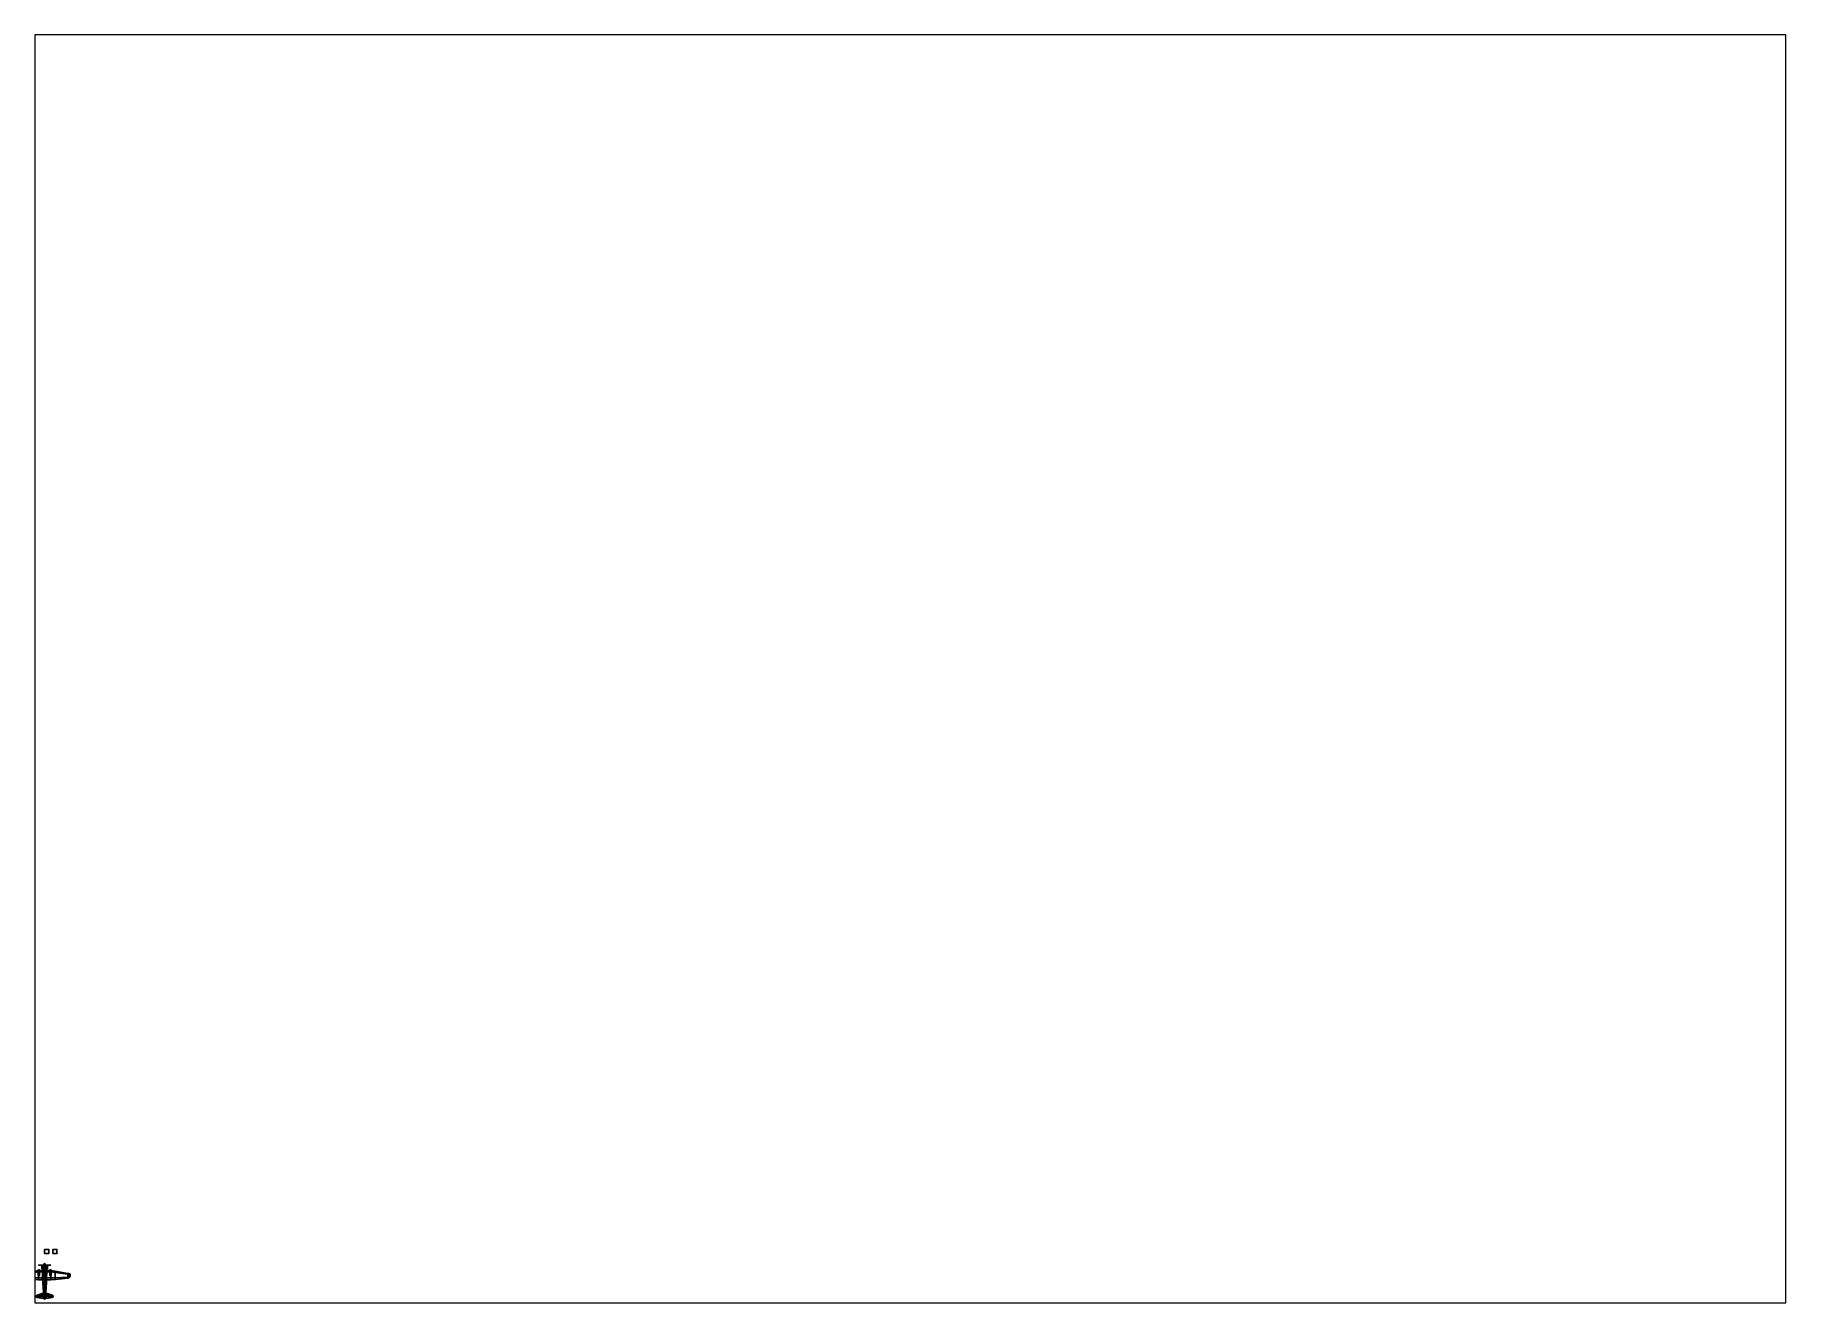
# Paper-space layout 'Layout1' of a CAD drawing. Header units: millimetres. Extents: x 28 to 251, y 20 to 181.
# The model-space entities are those that its viewports show. They can reach past a viewport. Long polylines and large blocks are cut down to what shows.
import ezdxf

# ---------------------------------------------------------------- set-up
doc = ezdxf.new("R2010")
doc.units = ezdxf.units.MM
for name, color, linetype in [('h2', 7, 'Continuous'), ('prop', 1, 'Continuous'), ('wheels', 2, 'Continuous'), ('wing1', 5, 'Continuous'), ('wing2', 6, 'Continuous')]:
    doc.layers.add(name, color=color, linetype=linetype)

msp = doc.modelspace()

# ---------------------------------------------------------------- linework, layer by layer
for points in [[(1, 7.72, 1), (1, 7.72), (0, 7.72), (0, 7.72, 1)], [(1, 7.72), (1, 6.72), (0, 6.72), (0, 7.72)], [(0, 7.72), (0, 6.72), (0, 6.72, 1), (0, 7.72, 1)], [(0, 7.72, 1), (0, 6.72, 1), (1, 6.72, 1), (1, 7.72, 1)], [(0, 6.72, 1), (0, 6.72), (1, 6.72), (1, 6.72, 1)], [(1, 6.72, 1), (1, 6.72), (1, 7.72), (1, 7.72, 1)], [(3, 7.72), (3, 6.72), (2, 6.72), (2, 7.72)], [(2, 7.72), (2, 6.72), (3, 6.72), (3, 7.72)], [(-0.61, 3.54, -0.34), (-0.7, 3.54, 0.01), (-0.68, 3.67, 0.01), (-0.59, 3.67, -0.33)], [(-0.7, 3.54, 0.01), (-0.61, 3.54, 0.36), (-0.59, 3.67, 0.35), (-0.68, 3.67, 0.01)], [(-0.61, 3.54, 0.36), (-0.7, 3.54, 0.01), (-0.7, 3.4, 0.01), (-0.61, 3.4, 0.36)], [(-0.7, 3.54, 0.01), (-0.61, 3.54, -0.34), (-0.61, 3.4, -0.34), (-0.7, 3.4, 0.01)], [(-0.57, 3.05, -0.32), (-0.66, 3.05, 0.01), (-0.7, 3.4, 0.01), (-0.61, 3.4, -0.34)], [(-0.66, 3.05, 0.01), (-0.57, 3.05, 0.34), (-0.61, 3.4, 0.36), (-0.7, 3.4, 0.01)], [(-0.59, 3.67, -0.33), (-0.68, 3.67, 0.01), (-0.64, 3.74, 0.01), (-0.55, 3.74, -0.31)], [(-0.68, 3.67, 0.01), (-0.59, 3.67, 0.35), (-0.55, 3.74, 0.33), (-0.64, 3.74, 0.01)], [(-0.66, 3.05, 0.01), (0.57, 3.05, -0.32), (0.66, 3.05, 0.01), (-0.57, 3.05, 0.34)], [(-0.57, 3.05, -0.32), (0.33, 3.05, -0.56), (0.57, 3.05, -0.32), (-0.66, 3.05, 0.01)], [(-0.51, 3.77, 0.31), (-0.59, 3.77, 0.01), (-0.64, 3.74, 0.01), (-0.55, 3.74, 0.33)], [(-0.59, 3.77, 0.01), (-0.51, 3.77, -0.28), (-0.55, 3.74, -0.31), (-0.64, 3.74, 0.01)], [(-0.35, 3.54, -0.6), (-0.61, 3.54, -0.34), (-0.59, 3.67, -0.33), (-0.34, 3.67, -0.58)], [(-0.61, 3.54, 0.36), (-0.35, 3.54, 0.62), (-0.34, 3.67, 0.6), (-0.59, 3.67, 0.35)], [(-0.35, 3.54, 0.62), (-0.61, 3.54, 0.36), (-0.61, 3.4, 0.36), (-0.35, 3.4, 0.62)], [(-0.61, 3.54, -0.34), (-0.35, 3.54, -0.6), (-0.35, 3.4, -0.6), (-0.61, 3.4, -0.34)], [(-0.33, 3.05, -0.56), (-0.57, 3.05, -0.32), (-0.61, 3.4, -0.34), (-0.35, 3.4, -0.6)], [(-0.57, 3.05, 0.34), (-0.33, 3.05, 0.58), (-0.35, 3.4, 0.62), (-0.61, 3.4, 0.36)], [(0.51, 3.77, 0.3), (-0.59, 3.77, 0.01), (-0.51, 3.77, 0.31), (0.29, 3.77, 0.52)], [(0.59, 3.77, 0.01), (-0.51, 3.77, -0.28), (-0.59, 3.77, 0.01), (0.51, 3.77, 0.3)], [(-0.34, 3.67, -0.58), (-0.59, 3.67, -0.33), (-0.55, 3.74, -0.31), (-0.32, 3.74, -0.54)], [(-0.59, 3.67, 0.35), (-0.34, 3.67, 0.6), (-0.32, 3.74, 0.56), (-0.55, 3.74, 0.33)], [(-0.57, 3.05, 0.34), (0.66, 3.05, 0.01), (0.57, 3.05, 0.34), (-0.33, 3.05, 0.58)], [(-0.33, 3.05, -0.56), (0, 3.05, -0.65), (0.33, 3.05, -0.56), (-0.57, 3.05, -0.32)], [(-0.3, 3.77, 0.52), (-0.51, 3.77, 0.31), (-0.55, 3.74, 0.33), (-0.32, 3.74, 0.56)], [(-0.51, 3.77, -0.28), (-0.3, 3.77, -0.5), (-0.32, 3.74, -0.54), (-0.55, 3.74, -0.31)], [(0.29, 3.77, 0.52), (-0.51, 3.77, 0.31), (-0.3, 3.77, 0.52), (0, 3.77, 0.6)], [(0.51, 3.77, -0.28), (-0.3, 3.77, -0.5), (-0.51, 3.77, -0.28), (0.59, 3.77, 0.01)], [(-0.48, 2.62, 0.04), (-0.48, 2.62, -0.39), (-0.5, 1.93, -0.42), (-0.5, 1.93, 0.03)], [(-0.48, 2.62, -0.39), (-0.42, 2.62, -0.45), (-0.44, 1.93, -0.48), (-0.5, 1.93, -0.42)], [(-0.48, 2.62, 0.2), (-0.48, 2.62, 0.04), (-0.5, 1.93, 0.03), (-0.5, 1.93, 0.2)], [(-0.42, 2.62, 0.37), (-0.48, 2.62, 0.2), (-0.5, 1.93, 0.2), (-0.44, 1.93, 0.38)], [(-0.5, 1.93, -0.42), (-0.44, 1.93, -0.48), (-0.45, 1.37, -0.47), (-0.49, 1.37, -0.41)], [(-0.5, 1.93, 0.03), (-0.5, 1.93, -0.42), (-0.49, 1.37, -0.41), (-0.49, 1.37, 0.05)], [(-0.44, 1.93, 0.38), (-0.5, 1.93, 0.2), (-0.47, 1.37, 0.33), (-0.46, 1.37, 0.4)], [(-0.5, 1.93, 0.2), (-0.5, 1.93, 0.03), (-0.49, 1.37, 0.05), (-0.47, 1.37, 0.33)], [(-0.49, 1.37, 0.05), (-0.49, 1.37, -0.41), (-0.45, -0.29, -0.34), (-0.45, -0.29, 0.09)], [(-0.49, 1.37, -0.41), (-0.45, 1.37, -0.47), (-0.41, -0.29, -0.39), (-0.45, -0.29, -0.34)], [(-0.47, 1.37, 0.33), (-0.49, 1.37, 0.05), (-0.45, -0.29, 0.09), (-0.43, -0.29, 0.35)], [(-0.46, 3.06, 0.11), (-0.46, 3.06, -0.02), (-0.48, 2.94, -0.02), (-0.48, 2.94, 0.11)], [(-0.46, 3.06, -0.02), (-0.45, 3.06, -0.09), (-0.47, 2.94, -0.1), (-0.48, 2.94, -0.02)], [(-0.41, 3.06, 0.27), (-0.46, 3.06, 0.11), (-0.48, 2.94, 0.11), (-0.43, 2.94, 0.28)], [(-0.43, 2.94, 0.28), (-0.48, 2.94, 0.11), (-0.48, 2.62, 0.2), (-0.42, 2.62, 0.37)], [(-0.48, 2.94, 0.11), (-0.48, 2.94, -0.02), (-0.48, 2.62, 0.04), (-0.48, 2.62, 0.2)], [(-0.48, 2.94, -0.02), (-0.47, 2.94, -0.1), (-0.48, 2.62, -0.39), (-0.48, 2.62, 0.04)], [(-0.47, 2.94, -0.1), (-0.44, 2.94, -0.2), (-0.42, 2.62, -0.45), (-0.48, 2.62, -0.39)], [(-0.45, 3.06, -0.09), (-0.42, 3.06, -0.19), (-0.44, 2.94, -0.2), (-0.47, 2.94, -0.1)], [(-0.46, 1.37, 0.4), (-0.47, 1.37, 0.33), (-0.43, -0.29, 0.35), (-0.42, -0.29, 0.42)], [(-0.37, 1.93, 0.48), (-0.44, 1.93, 0.38), (-0.46, 1.37, 0.4), (-0.43, 1.37, 0.51)], [(-0.43, 1.37, 0.51), (-0.46, 1.37, 0.4), (-0.42, -0.29, 0.42), (-0.4, -0.29, 0.51)], [(-0.44, 1.93, -0.48), (-0.38, 1.93, -0.51), (-0.39, 1.37, -0.53), (-0.45, 1.37, -0.47)], [(-0.45, 1.37, -0.47), (-0.39, 1.37, -0.53), (-0.36, -0.29, -0.45), (-0.41, -0.29, -0.39)], [(-0.42, 3.06, -0.19), (-0.36, 3.06, -0.31), (-0.38, 2.94, -0.33), (-0.44, 2.94, -0.2)], [(-0.44, 2.94, -0.2), (-0.38, 2.94, -0.33), (-0.36, 2.62, -0.48), (-0.42, 2.62, -0.45)], [(-0.42, 2.62, -0.45), (-0.36, 2.62, -0.48), (-0.38, 1.93, -0.51), (-0.44, 1.93, -0.48)], [(-0.35, 2.62, 0.47), (-0.42, 2.62, 0.37), (-0.44, 1.93, 0.38), (-0.37, 1.93, 0.48)], [(-0.35, 3.06, 0.38), (-0.41, 3.06, 0.27), (-0.43, 2.94, 0.28), (-0.37, 2.94, 0.4)], [(-0.37, 2.94, 0.4), (-0.43, 2.94, 0.28), (-0.42, 2.62, 0.37), (-0.35, 2.62, 0.47)], [(-0.28, 1.93, 0.57), (-0.37, 1.93, 0.48), (-0.43, 1.37, 0.51), (-0.28, 1.37, 0.57)], [(-0.18, 1.81, 0.61), (-0.43, 1.37, 0.51), (-0.29, 1.37, 0.8), (-0.18, 1.5, 0.85)], [(-0.29, 1.37, 0.8), (-0.43, 1.37, 0.51), (-0.4, -0.29, 0.51), (-0.29, -0.29, 0.78)], [(-0.38, 1.93, -0.51), (-0.27, 1.93, -0.55), (-0.28, 1.37, -0.56), (-0.39, 1.37, -0.53)], [(-0.39, 1.37, -0.53), (-0.28, 1.37, -0.56), (-0.25, -0.29, -0.48), (-0.36, -0.29, -0.45)], [(-0.36, 3.06, -0.31), (-0.26, 3.06, -0.44), (-0.27, 2.94, -0.46), (-0.38, 2.94, -0.33)], [(-0.38, 2.94, -0.33), (-0.27, 2.94, -0.46), (-0.26, 2.62, -0.51), (-0.36, 2.62, -0.48)], [(-0.36, 2.62, -0.48), (-0.26, 2.62, -0.51), (-0.27, 1.93, -0.55), (-0.38, 1.93, -0.51)], [(-0.26, 3.06, 0.5), (-0.35, 3.06, 0.38), (-0.37, 2.94, 0.4), (-0.27, 2.94, 0.52)], [(-0.27, 2.94, 0.52), (-0.37, 2.94, 0.4), (-0.35, 2.62, 0.47), (-0.27, 2.62, 0.55)], [(-0.27, 2.62, 0.55), (-0.35, 2.62, 0.47), (-0.37, 1.93, 0.48), (-0.28, 1.93, 0.57)], [(0, 3.54, -0.69), (-0.35, 3.54, -0.6), (-0.34, 3.67, -0.58), (0, 3.67, -0.67)], [(-0.35, 3.54, 0.62), (0, 3.54, 0.71), (0, 3.67, 0.69), (-0.34, 3.67, 0.6)], [(0, 3.54, 0.71), (-0.35, 3.54, 0.62), (-0.35, 3.4, 0.62), (0, 3.4, 0.71)], [(-0.35, 3.54, -0.6), (0, 3.54, -0.69), (0, 3.4, -0.69), (-0.35, 3.4, -0.6)], [(0, 3.05, -0.65), (-0.33, 3.05, -0.56), (-0.35, 3.4, -0.6), (0, 3.4, -0.69)], [(-0.33, 3.05, 0.58), (0, 3.05, 0.67), (0, 3.4, 0.71), (-0.35, 3.4, 0.62)], [(0, 3.67, -0.67), (-0.34, 3.67, -0.58), (-0.32, 3.74, -0.54), (0, 3.74, -0.63)], [(-0.34, 3.67, 0.6), (0, 3.67, 0.69), (0, 3.74, 0.65), (-0.32, 3.74, 0.56)], [(-0.22, 3.84, 0.23), (-0.31, 3.84, 0.01), (-0.33, 3.77, 0.01), (-0.23, 3.77, 0.24)], [(-0.31, 3.84, 0.01), (-0.22, 3.84, -0.21), (-0.23, 3.77, -0.22), (-0.33, 3.77, 0.01)], [(-0.33, 3.05, 0.58), (0.57, 3.05, 0.34), (0.33, 3.05, 0.58), (0, 3.05, 0.67)], [(0, 3.77, 0.6), (-0.3, 3.77, 0.52), (-0.32, 3.74, 0.56), (0, 3.74, 0.65)], [(-0.3, 3.77, -0.5), (0, 3.77, -0.58), (0, 3.74, -0.63), (-0.32, 3.74, -0.54)], [(0.22, 3.84, -0.21), (-0.31, 3.84, 0.01), (-0.22, 3.84, 0.23), (0.31, 3.84, 0.01)], [(0, 3.84, -0.3), (-0.22, 3.84, -0.21), (-0.31, 3.84, 0.01), (0.22, 3.84, -0.21)], [(0.29, 3.77, -0.5), (0, 3.77, -0.58), (-0.3, 3.77, -0.5), (0.51, 3.77, -0.28)], [(-0.18, 1.5, 0.85), (-0.29, 1.37, 0.8), (-0.24, 1.37, 0.92), (-0.16, 1.37, 0.95)], [(-0.24, 1.37, 0.92), (-0.29, 1.37, 0.8), (-0.29, -0.29, 0.78), (-0.24, -0.29, 0.9)], [(-0.2, 2.62, 0.59), (-0.27, 2.62, 0.55), (-0.28, 1.93, 0.57), (-0.21, 1.93, 0.61)], [(-0.27, 1.93, -0.55), (-0.18, 1.93, -0.58), (-0.18, 1.37, -0.58), (-0.28, 1.37, -0.56)], [(-0.21, 1.93, 0.61), (-0.28, 1.93, 0.57), (-0.28, 1.37, 0.57), (-0.21, 1.37, 0.61)], [(-0.28, 1.37, -0.56), (-0.18, 1.37, -0.58), (-0.17, -0.29, -0.5), (-0.25, -0.29, -0.48)], [(-0.26, 3.06, -0.44), (-0.17, 3.06, -0.5), (-0.18, 2.94, -0.52), (-0.27, 2.94, -0.46)], [(-0.18, 3.06, 0.55), (-0.26, 3.06, 0.5), (-0.27, 2.94, 0.52), (-0.19, 2.94, 0.57)], [(-0.19, 2.94, 0.57), (-0.27, 2.94, 0.52), (-0.27, 2.62, 0.55), (-0.2, 2.62, 0.59)], [(-0.27, 2.94, -0.46), (-0.18, 2.94, -0.52), (-0.17, 2.62, -0.54), (-0.26, 2.62, -0.51)], [(-0.26, 2.62, -0.51), (-0.17, 2.62, -0.54), (-0.18, 1.93, -0.58), (-0.27, 1.93, -0.55)], [(-0.16, 1.37, 0.95), (-0.24, 1.37, 0.92), (-0.24, -0.29, 0.9), (-0.16, -0.29, 0.93)], [(0, 3.84, 0.32), (-0.22, 3.84, 0.23), (-0.23, 3.77, 0.24), (0, 3.77, 0.34)], [(-0.22, 3.84, -0.21), (0, 3.84, -0.3), (0, 3.77, -0.32), (-0.23, 3.77, -0.22)], [(0.31, 3.84, 0.01), (-0.22, 3.84, 0.23), (0, 3.84, 0.32), (0.22, 3.84, 0.23)], [(-0.13, 2.62, 0.62), (-0.2, 2.62, 0.59), (-0.21, 1.93, 0.61), (-0.14, 1.93, 0.64)], [(-0.14, 1.93, 0.64), (-0.21, 1.93, 0.61), (-0.21, 1.37, 0.61), (-0.14, 1.37, 0.64)], [(-0.11, 2.94, 0.61), (-0.19, 2.94, 0.57), (-0.2, 2.62, 0.59), (-0.13, 2.62, 0.62)], [(-0.11, 3.06, 0.59), (-0.18, 3.06, 0.55), (-0.19, 2.94, 0.57), (-0.11, 2.94, 0.61)], [(-0.17, 3.06, -0.5), (-0.07, 3.06, -0.53), (-0.07, 2.94, -0.56), (-0.18, 2.94, -0.52)], [(-0.18, 2.94, -0.52), (-0.07, 2.94, -0.56), (-0.07, 2.62, -0.57), (-0.17, 2.62, -0.54)], [(-0.17, 2.62, -0.54), (-0.07, 2.62, -0.57), (-0.07, 1.93, -0.61), (-0.18, 1.93, -0.58)], [(-0.18, 1.93, -0.58), (-0.07, 1.93, -0.61), (-0.07, 1.37, -0.6), (-0.18, 1.37, -0.58)], [(0, 1.87, 0.67), (-0.18, 1.81, 0.61), (-0.18, 1.5, 0.85), (0, 1.6, 0.87)], [(0, 1.6, 0.87), (-0.18, 1.5, 0.85), (-0.16, 1.37, 0.95), (-0.08, 1.37, 0.97)], [(-0.18, 1.37, -0.58), (-0.07, 1.37, -0.6), (-0.07, -0.29, -0.52), (-0.17, -0.29, -0.5)], [(-0.08, 1.37, 0.97), (-0.16, 1.37, 0.95), (-0.16, -0.29, 0.93), (-0.08, -0.29, 0.95)], [(-0.05, 2.62, 0.65), (-0.13, 2.62, 0.62), (-0.14, 1.93, 0.64), (-0.05, 1.93, 0.67)], [(-0.05, 1.93, 0.67), (-0.14, 1.93, 0.64), (-0.14, 1.37, 0.64), (-0.05, 1.37, 0.67)], [(-0.05, 2.94, 0.62), (-0.11, 2.94, 0.61), (-0.13, 2.62, 0.62), (-0.05, 2.62, 0.65)], [(-0.05, 3.06, 0.6), (-0.11, 3.06, 0.59), (-0.11, 2.94, 0.61), (-0.05, 2.94, 0.62)], [(0, 1.6, 0.87), (0, 1.6, 0.87), (-0.08, 1.37, 0.97), (0, 1.37, 0.98)], [(0, 1.37, 0.98), (-0.08, 1.37, 0.97), (-0.08, -0.29, 0.95), (0, -0.29, 0.96)], [(0, 2.94, -0.56), (-0.07, 2.94, -0.56), (-0.07, 3.06, -0.53), (0, 3.06, -0.53)], [(0, 2.62, -0.58), (-0.07, 2.62, -0.57), (-0.07, 2.94, -0.56), (0, 2.94, -0.56)], [(0, 1.93, -0.62), (-0.07, 1.93, -0.61), (-0.07, 2.62, -0.57), (0, 2.62, -0.58)], [(0, 1.37, -0.6), (-0.07, 1.37, -0.6), (-0.07, 1.93, -0.61), (0, 1.93, -0.62)], [(0, -0.29, -0.52), (-0.07, -0.29, -0.52), (-0.07, 1.37, -0.6), (0, 1.37, -0.6)], [(0, 3.06, 0.6), (-0.05, 3.06, 0.6), (-0.05, 2.94, 0.62), (0, 2.94, 0.62)], [(0, 2.94, 0.62), (-0.05, 2.94, 0.62), (-0.05, 2.62, 0.65), (0, 2.62, 0.65)], [(0, 2.62, 0.65), (-0.05, 2.62, 0.65), (-0.05, 1.93, 0.67), (0, 1.93, 0.67)], [(0, 1.93, 0.67), (-0.05, 1.93, 0.67), (-0.05, 1.37, 0.67), (0, 1.37, 0.67)], [(0.22, 3.84, 0.23), (0, 3.84, 0.32), (0, 3.77, 0.34), (0.23, 3.77, 0.24)], [(0, 3.84, -0.3), (0.22, 3.84, -0.21), (0.23, 3.77, -0.22), (0, 3.77, -0.32)], [(0.29, 3.77, 0.52), (0, 3.77, 0.6), (0, 3.74, 0.65), (0.32, 3.74, 0.56)], [(0, 3.77, -0.58), (0.29, 3.77, -0.5), (0.32, 3.74, -0.54), (0, 3.74, -0.63)], [(0.34, 3.67, -0.58), (0, 3.67, -0.67), (0, 3.74, -0.63), (0.32, 3.74, -0.54)], [(0, 3.67, 0.69), (0.34, 3.67, 0.6), (0.32, 3.74, 0.56), (0, 3.74, 0.65)], [(0.35, 3.54, -0.6), (0, 3.54, -0.69), (0, 3.67, -0.67), (0.34, 3.67, -0.58)], [(0, 3.54, 0.71), (0.35, 3.54, 0.62), (0.34, 3.67, 0.6), (0, 3.67, 0.69)], [(0.35, 3.54, 0.62), (0, 3.54, 0.71), (0, 3.4, 0.71), (0.35, 3.4, 0.62)], [(0, 3.54, -0.69), (0.35, 3.54, -0.6), (0.35, 3.4, -0.6), (0, 3.4, -0.69)], [(0.33, 3.05, -0.56), (0, 3.05, -0.65), (0, 3.4, -0.69), (0.35, 3.4, -0.6)], [(0, 3.05, 0.67), (0.33, 3.05, 0.58), (0.35, 3.4, 0.62), (0, 3.4, 0.71)], [(0, 2.75, 1.63), (0, 2.71, 1.63), (0, 2.69, 0.64), (0, 2.76, 0.64)], [(0, 2.76, 0.64), (0, 2.69, 0.64), (0, 2.71, 1.63), (0, 2.75, 1.63)], [(0, -3.15, 1.48), (0, -3.16, 1.49), (0, 2.71, 1.62), (0, 2.71, 1.61)], [(0, 2.71, 1.61), (0, 2.71, 1.62), (0, -3.16, 1.49), (0, -3.15, 1.48)], [(0, 0.42, 0.97), (0, 0.41, 0.97), (0, 0.33, 1.56), (0, 0.34, 1.56)], [(0, 0.34, 1.56), (0, 0.33, 1.56), (0, 0.41, 0.97), (0, 0.42, 0.97)], [(0.31, 3.84, 0.01), (0.22, 3.84, 0.23), (0.23, 3.77, 0.24), (0.33, 3.77, 0.01)], [(0.22, 3.84, -0.21), (0.31, 3.84, 0.01), (0.33, 3.77, 0.01), (0.23, 3.77, -0.22)], [(0.51, 3.77, 0.3), (0.29, 3.77, 0.52), (0.32, 3.74, 0.56), (0.55, 3.74, 0.33)], [(0.29, 3.77, -0.5), (0.51, 3.77, -0.28), (0.55, 3.74, -0.31), (0.32, 3.74, -0.54)], [(0.59, 3.67, -0.33), (0.34, 3.67, -0.58), (0.32, 3.74, -0.54), (0.55, 3.74, -0.31)], [(0.34, 3.67, 0.6), (0.59, 3.67, 0.35), (0.55, 3.74, 0.33), (0.32, 3.74, 0.56)], [(0.57, 3.05, -0.32), (0.33, 3.05, -0.56), (0.35, 3.4, -0.6), (0.61, 3.4, -0.34)], [(0.33, 3.05, 0.58), (0.57, 3.05, 0.34), (0.61, 3.4, 0.36), (0.35, 3.4, 0.62)], [(0.61, 3.54, -0.34), (0.35, 3.54, -0.6), (0.34, 3.67, -0.58), (0.59, 3.67, -0.33)], [(0.35, 3.54, 0.62), (0.61, 3.54, 0.36), (0.59, 3.67, 0.35), (0.34, 3.67, 0.6)], [(0.61, 3.54, 0.36), (0.35, 3.54, 0.62), (0.35, 3.4, 0.62), (0.61, 3.4, 0.36)], [(0.35, 3.54, -0.6), (0.61, 3.54, -0.34), (0.61, 3.4, -0.34), (0.35, 3.4, -0.6)], [(0.59, 3.77, 0.01), (0.51, 3.77, 0.3), (0.55, 3.74, 0.33), (0.64, 3.74, 0.01)], [(0.51, 3.77, -0.28), (0.59, 3.77, 0.01), (0.64, 3.74, 0.01), (0.55, 3.74, -0.31)], [(0.68, 3.67, 0.01), (0.59, 3.67, -0.33), (0.55, 3.74, -0.31), (0.64, 3.74, 0.01)], [(0.59, 3.67, 0.35), (0.68, 3.67, 0.01), (0.64, 3.74, 0.01), (0.55, 3.74, 0.33)], [(0.66, 3.05, 0.01), (0.57, 3.05, -0.32), (0.61, 3.4, -0.34), (0.7, 3.4, 0.01)], [(0.57, 3.05, 0.34), (0.66, 3.05, 0.01), (0.7, 3.4, 0.01), (0.61, 3.4, 0.36)], [(0.7, 3.54, 0.01), (0.61, 3.54, -0.34), (0.59, 3.67, -0.33), (0.68, 3.67, 0.01)], [(0.61, 3.54, 0.36), (0.7, 3.54, 0.01), (0.68, 3.67, 0.01), (0.59, 3.67, 0.35)], [(0.7, 3.54, 0.01), (0.61, 3.54, 0.36), (0.61, 3.4, 0.36), (0.7, 3.4, 0.01)], [(0.61, 3.54, -0.34), (0.7, 3.54, 0.01), (0.7, 3.4, 0.01), (0.61, 3.4, -0.34)], [(-0.43, -0.29, 0.35), (-0.45, -0.29, 0.09), (-0.38, -1.61, 0.2), (-0.36, -1.61, 0.33)], [(-0.45, -0.29, 0.09), (-0.45, -0.29, -0.34), (-0.38, -1.61, 0.03), (-0.38, -1.61, 0.2)], [(-0.45, -0.29, -0.34), (-0.41, -0.29, -0.39), (-0.33, -1.61, -0.16), (-0.38, -1.61, 0.03)], [(-0.42, -0.29, 0.42), (-0.43, -0.29, 0.35), (-0.36, -1.61, 0.33), (-0.32, -1.61, 0.42)], [(-0.4, -0.29, 0.51), (-0.42, -0.29, 0.42), (-0.32, -1.61, 0.42), (-0.26, -1.61, 0.51)], [(-0.41, -0.29, -0.39), (-0.36, -0.29, -0.45), (-0.27, -1.61, -0.24), (-0.33, -1.61, -0.16)], [(-0.29, -0.29, 0.78), (-0.4, -0.29, 0.51), (-0.26, -1.61, 0.51), (-0.18, -1.61, 0.75)], [(-0.38, -1.61, 0.03), (-0.33, -1.61, -0.16), (-0.25, -2.53, -0.06), (-0.29, -2.53, 0.08)], [(-0.38, -1.61, 0.2), (-0.38, -1.61, 0.03), (-0.29, -2.53, 0.08), (-0.29, -2.53, 0.21)], [(-0.36, -1.61, 0.33), (-0.38, -1.61, 0.2), (-0.29, -2.53, 0.21), (-0.27, -2.53, 0.32)], [(-0.36, -0.29, -0.45), (-0.25, -0.29, -0.48), (-0.21, -1.61, -0.3), (-0.27, -1.61, -0.24)], [(-0.32, -1.61, 0.42), (-0.36, -1.61, 0.33), (-0.27, -2.53, 0.32), (-0.24, -2.53, 0.38)], [(-0.33, -1.61, -0.16), (-0.27, -1.61, -0.24), (-0.21, -2.53, -0.13), (-0.25, -2.53, -0.06)], [(-0.26, -1.61, 0.51), (-0.32, -1.61, 0.42), (-0.24, -2.53, 0.38), (-0.2, -2.53, 0.45)], [(-0.24, -0.29, 0.9), (-0.29, -0.29, 0.78), (-0.18, -1.61, 0.75), (-0.15, -1.61, 0.79)], [(-0.29, -2.53, 0.21), (-0.29, -2.53, 0.08), (0, -4.34, 0.15)], [(-0.29, -2.53, 0.08), (-0.25, -2.53, -0.06), (0, -4.34, 0.15)], [(-0.27, -2.53, 0.32), (-0.29, -2.53, 0.21), (0, -4.34, 0.15)], [(-0.27, -1.61, -0.24), (-0.21, -1.61, -0.3), (-0.16, -2.53, -0.17), (-0.21, -2.53, -0.13)], [(-0.24, -2.53, 0.38), (-0.27, -2.53, 0.32), (0, -4.34, 0.15)], [(-0.18, -1.61, 0.75), (-0.26, -1.61, 0.51), (-0.2, -2.53, 0.45), (-0.14, -2.53, 0.63)], [(-0.25, -0.29, -0.48), (-0.17, -0.29, -0.5), (-0.15, -1.61, -0.34), (-0.21, -1.61, -0.3)], [(-0.25, -2.53, -0.06), (-0.21, -2.53, -0.13), (0, -4.34, 0.15)], [(-0.16, -0.29, 0.93), (-0.24, -0.29, 0.9), (-0.15, -1.61, 0.79), (-0.1, -1.61, 0.83)], [(-0.2, -2.53, 0.45), (-0.24, -2.53, 0.38), (0, -4.34, 0.15)], [(-0.21, -1.61, -0.3), (-0.15, -1.61, -0.34), (-0.12, -2.53, -0.2), (-0.16, -2.53, -0.17)], [(-0.21, -2.53, -0.13), (-0.16, -2.53, -0.17), (0, -4.34, 0.15)], [(-0.14, -2.53, 0.63), (-0.2, -2.53, 0.45), (0, -4.34, 0.15)], [(-0.15, -1.61, 0.79), (-0.18, -1.61, 0.75), (-0.14, -2.53, 0.63), (-0.12, -2.53, 0.66)], [(-0.17, -0.29, -0.5), (-0.07, -0.29, -0.52), (-0.07, -1.61, -0.38), (-0.15, -1.61, -0.34)], [(-0.08, -0.29, 0.95), (-0.16, -0.29, 0.93), (-0.1, -1.61, 0.83), (-0.06, -1.61, 0.85)], [(-0.16, -2.53, -0.17), (-0.12, -2.53, -0.2), (0, -4.34, 0.15)], [(-0.15, -1.61, -0.34), (-0.07, -1.61, -0.38), (-0.05, -2.53, -0.23), (-0.12, -2.53, -0.2)], [(-0.1, -1.61, 0.83), (-0.15, -1.61, 0.79), (-0.12, -2.53, 0.66), (-0.07, -2.53, 0.7)], [(-0.12, -2.53, 0.66), (-0.14, -2.53, 0.63), (0, -4.34, 0.15)], [(-0.12, -2.53, -0.2), (-0.05, -2.53, -0.23), (0, -4.34, 0.15)], [(-0.07, -2.53, 0.7), (-0.12, -2.53, 0.66), (0, -4.34, 0.15)], [(-0.06, -1.61, 0.85), (-0.1, -1.61, 0.83), (-0.07, -2.53, 0.7), (-0.04, -2.53, 0.71)], [(0, -0.29, 0.96), (-0.08, -0.29, 0.95), (-0.06, -1.61, 0.85), (0, -1.61, 0.86)], [(0, -1.61, -0.38), (-0.07, -1.61, -0.38), (-0.07, -0.29, -0.52), (0, -0.29, -0.52)], [(0, -2.53, -0.23), (-0.05, -2.53, -0.23), (-0.07, -1.61, -0.38), (0, -1.61, -0.38)], [(-0.04, -2.53, 0.71), (-0.07, -2.53, 0.7), (0, -4.34, 0.15)], [(0, -2.65, 0.73), (0, -2.53, 0.71), (-0.07, -3.16, 0.71), (-0.07, -3.17, 0.73)], [(0, -2.53, 0.71), (0, -2.53, 0.71), (-0.07, -3.07, 0.4), (-0.07, -3.16, 0.71)], [(0, -2.72, 0.78), (0, -2.65, 0.73), (-0.07, -3.17, 0.73), (-0.07, -3.18, 0.78)], [(0, -3.17, 1.51), (0, -2.72, 0.78), (-0.07, -3.18, 0.78), (-0.05, -3.35, 1.51)], [(0.01, -3.34, 0.16), (-0.01, -3.91, 0.16), (-0.07, -3.91, 0.4), (-0.07, -3.07, 0.4)], [(-0.07, -3.07, 0.4), (-0.07, -3.91, 0.4), (-0.07, -3.91, 0.71), (-0.07, -3.16, 0.71)], [(-0.07, -3.16, 0.71), (-0.07, -3.91, 0.71), (-0.07, -3.91, 0.73), (-0.07, -3.17, 0.73)], [(-0.07, -3.17, 0.73), (-0.07, -3.91, 0.73), (-0.07, -3.91, 0.78), (-0.07, -3.18, 0.78)], [(-0.07, -3.18, 0.78), (-0.07, -3.91, 0.78), (-0.05, -3.83, 1.51), (-0.05, -3.35, 1.51)], [(-0.05, -3.83, 1.51), (-0.07, -3.91, 0.78), (0, -4.18, 0.78), (0, -3.99, 1.51)], [(-0.07, -3.91, 0.4), (-0.01, -3.91, 0.16), (0, -4.34, 0.15), (0, -4.28, 0.4)], [(-0.07, -3.91, 0.71), (-0.07, -3.91, 0.4), (0, -4.28, 0.4), (0, -4.21, 0.71)], [(-0.07, -3.91, 0.73), (-0.07, -3.91, 0.71), (0, -4.21, 0.71), (0, -4.2, 0.73)], [(-0.07, -3.91, 0.78), (-0.07, -3.91, 0.73), (0, -4.2, 0.73), (0, -4.18, 0.78)], [(0, -1.61, 0.86), (-0.06, -1.61, 0.85), (-0.04, -2.53, 0.71), (0, -2.53, 0.72)], [(0, -4.34, 0.15), (0, -4.34, 0.15), (-0.05, -2.53, -0.23), (0, -2.53, -0.23)], [(0, -3.22, 1.58), (0, -3.17, 1.51), (-0.05, -3.35, 1.51), (-0.04, -3.37, 1.58)], [(-0.05, -3.35, 1.51), (-0.05, -3.83, 1.51), (-0.04, -3.8, 1.58), (-0.04, -3.37, 1.58)], [(-0.04, -3.8, 1.58), (-0.05, -3.83, 1.51), (0, -3.99, 1.51), (0, -3.9, 1.58)], [(0, -3.33, 1.64), (0, -3.22, 1.58), (-0.04, -3.37, 1.58), (-0.03, -3.41, 1.64)], [(-0.04, -3.37, 1.58), (-0.04, -3.8, 1.58), (-0.03, -3.69, 1.64), (-0.03, -3.41, 1.64)], [(-0.04, -3.63, -0.21), (-0.04, -3.7, -0.19), (-0.04, -3.7, -0.27), (-0.04, -3.64, -0.27)], [(-0.04, -3.64, -0.27), (-0.04, -3.7, -0.27), (-0.04, -3.7, -0.19), (-0.04, -3.63, -0.21)], [(-0.03, -3.69, 1.64), (-0.04, -3.8, 1.58), (0, -3.9, 1.58), (0, -3.72, 1.64)], [(-0.04, -3.7, -0.27), (-0.04, -3.79, -0.24), (-0.04, -3.79, -0.21), (-0.04, -3.7, -0.19)], [(-0.04, -3.7, -0.19), (-0.04, -3.79, -0.21), (-0.04, -3.79, -0.24), (-0.04, -3.7, -0.27)], [(0, -3.44, 1.66), (0, -3.33, 1.64), (-0.03, -3.41, 1.64), (-0.01, -3.44, 1.66)], [(-0.03, -3.41, 1.64), (-0.03, -3.69, 1.64), (-0.01, -3.61, 1.66), (-0.01, -3.44, 1.66)], [(-0.01, -3.61, 1.66), (-0.03, -3.69, 1.64), (0, -3.72, 1.64), (0, -3.61, 1.66)], [(0, -3.64, -0.23), (-0.02, -3.66, -0.23), (-0.02, -3.62, 0.02), (0, -3.6, 0.01)], [(-0.02, -3.66, -0.23), (0, -3.68, -0.23), (0, -3.64, 0.02), (-0.02, -3.62, 0.02)], [(-0.01, -3.44, 1.66), (-0.01, -3.61, 1.66), (0, -3.61, 1.66), (0, -3.44, 1.66)], [(0.07, -3.17, 0.73), (0.07, -3.16, 0.71), (0, -2.53, 0.71), (0, -2.65, 0.73)], [(0.07, -3.16, 0.71), (0.07, -3.07, 0.4), (0, -2.53, 0.71)], [(0.07, -3.18, 0.78), (0.07, -3.17, 0.73), (0, -2.65, 0.73), (0, -2.72, 0.78)], [(0.05, -3.35, 1.51), (0.07, -3.18, 0.78), (0, -2.72, 0.78), (0, -3.17, 1.51)], [(0.04, -3.37, 1.58), (0.05, -3.35, 1.51), (0, -3.17, 1.51), (0, -3.22, 1.58)], [(0.03, -3.41, 1.64), (0.04, -3.37, 1.58), (0, -3.22, 1.58), (0, -3.33, 1.64)], [(0.01, -3.44, 1.66), (0.03, -3.41, 1.64), (0, -3.33, 1.64), (0, -3.44, 1.66)], [(0, -3.44, 1.66), (0, -3.61, 1.66), (0.01, -3.61, 1.66), (0.01, -3.44, 1.66)], [(0.02, -3.66, -0.23), (0, -3.64, -0.23), (0, -3.6, 0.01), (0.02, -3.62, 0.02)], [(0, -3.61, 1.66), (0, -3.72, 1.64), (0.03, -3.69, 1.64), (0.01, -3.61, 1.66)], [(0, -3.68, -0.23), (0.02, -3.66, -0.23), (0.02, -3.62, 0.02), (0, -3.64, 0.02)], [(0, -3.72, 1.64), (0, -3.9, 1.58), (0.04, -3.8, 1.58), (0.03, -3.69, 1.64)], [(0, -3.9, 1.58), (0, -3.99, 1.51), (0.05, -3.83, 1.51), (0.04, -3.8, 1.58)], [(0, -3.99, 1.51), (0, -4.18, 0.78), (0.07, -3.91, 0.78), (0.05, -3.83, 1.51)], [(0, -4.28, 0.4), (0, -4.34, 0.15), (0.01, -3.91, 0.16), (0.07, -3.91, 0.4)], [(0, -4.21, 0.71), (0, -4.28, 0.4), (0.07, -3.91, 0.4), (0.07, -3.91, 0.71)], [(0, -4.2, 0.73), (0, -4.21, 0.71), (0.07, -3.91, 0.71), (0.07, -3.91, 0.73)], [(0, -4.18, 0.78), (0, -4.2, 0.73), (0.07, -3.91, 0.73), (0.07, -3.91, 0.78)], [(0.07, -3.91, 0.4), (0.01, -3.91, 0.16), (0.01, -3.34, 0.16), (0.07, -3.07, 0.4)], [(0.01, -3.61, 1.66), (0.03, -3.69, 1.64), (0.03, -3.41, 1.64), (0.01, -3.44, 1.66)], [(0.03, -3.69, 1.64), (0.04, -3.8, 1.58), (0.04, -3.37, 1.58), (0.03, -3.41, 1.64)], [(0.04, -3.8, 1.58), (0.05, -3.83, 1.51), (0.05, -3.35, 1.51), (0.04, -3.37, 1.58)], [(0.04, -3.63, -0.21), (0.04, -3.7, -0.19), (0.04, -3.7, -0.27), (0.04, -3.64, -0.27)], [(0.04, -3.64, -0.27), (0.04, -3.7, -0.27), (0.04, -3.7, -0.19), (0.04, -3.63, -0.21)], [(0.04, -3.7, -0.19), (0.04, -3.79, -0.21), (0.04, -3.79, -0.24), (0.04, -3.7, -0.27)], [(0.04, -3.7, -0.27), (0.04, -3.79, -0.24), (0.04, -3.79, -0.21), (0.04, -3.7, -0.19)], [(0.05, -3.83, 1.51), (0.07, -3.91, 0.78), (0.07, -3.18, 0.78), (0.05, -3.35, 1.51)], [(0.07, -3.91, 0.71), (0.07, -3.91, 0.4), (0.07, -3.07, 0.4), (0.07, -3.16, 0.71)], [(0.07, -3.91, 0.73), (0.07, -3.91, 0.71), (0.07, -3.16, 0.71), (0.07, -3.17, 0.73)], [(0.07, -3.91, 0.78), (0.07, -3.91, 0.73), (0.07, -3.17, 0.73), (0.07, -3.18, 0.78)]]:
    msp.add_3dface(points)
at = {"layer": 'h2'}
for points in [[(0, 2.94, -0.56), (0.07, 2.94, -0.56), (0.07, 3.06, -0.53), (0, 3.06, -0.53)], [(0, 3.06, 0.6), (0.05, 3.06, 0.6), (0.05, 2.94, 0.62), (0, 2.94, 0.62)], [(0, 2.62, -0.58), (0.07, 2.62, -0.57), (0.07, 2.94, -0.56), (0, 2.94, -0.56)], [(0, 2.94, 0.62), (0.05, 2.94, 0.62), (0.05, 2.62, 0.65), (0, 2.62, 0.65)], [(0, 1.93, -0.62), (0.07, 1.93, -0.61), (0.07, 2.62, -0.57), (0, 2.62, -0.58)], [(0, 2.62, 0.65), (0.05, 2.62, 0.65), (0.05, 1.93, 0.67), (0, 1.93, 0.67)], [(0, 1.37, -0.6), (0.07, 1.37, -0.6), (0.07, 1.93, -0.61), (0, 1.93, -0.62)], [(0, 1.93, 0.67), (0.05, 1.93, 0.67), (0.05, 1.37, 0.67), (0, 1.37, 0.67)], [(0, 1.87, 0.67), (0.18, 1.81, 0.61), (0.18, 1.5, 0.85), (0, 1.6, 0.87)], [(0, 1.6, 0.87), (0, 1.6, 0.87), (0.08, 1.37, 0.97), (0, 1.37, 0.98)], [(0, 1.6, 0.87), (0.18, 1.5, 0.85), (0.16, 1.37, 0.95), (0.08, 1.37, 0.97)], [(0, -0.29, -0.52), (0.07, -0.29, -0.52), (0.07, 1.37, -0.6), (0, 1.37, -0.6)], [(0, 1.37, 0.98), (0.08, 1.37, 0.97), (0.08, -0.29, 0.95), (0, -0.29, 0.96)], [(0.05, 3.06, 0.6), (0.11, 3.06, 0.59), (0.11, 2.94, 0.61), (0.05, 2.94, 0.62)], [(0.05, 2.94, 0.62), (0.11, 2.94, 0.61), (0.13, 2.62, 0.62), (0.05, 2.62, 0.65)], [(0.05, 2.62, 0.65), (0.13, 2.62, 0.62), (0.14, 1.93, 0.64), (0.05, 1.93, 0.67)], [(0.05, 1.93, 0.67), (0.14, 1.93, 0.64), (0.14, 1.37, 0.64), (0.05, 1.37, 0.67)], [(0.17, 3.06, -0.5), (0.07, 3.06, -0.53), (0.07, 2.94, -0.56), (0.18, 2.94, -0.52)], [(0.18, 2.94, -0.52), (0.07, 2.94, -0.56), (0.07, 2.62, -0.57), (0.17, 2.62, -0.54)], [(0.17, 2.62, -0.54), (0.07, 2.62, -0.57), (0.07, 1.93, -0.61), (0.18, 1.93, -0.58)], [(0.18, 1.93, -0.58), (0.07, 1.93, -0.61), (0.07, 1.37, -0.6), (0.18, 1.37, -0.58)], [(0.18, 1.37, -0.58), (0.07, 1.37, -0.6), (0.07, -0.29, -0.52), (0.17, -0.29, -0.5)], [(0.08, 1.37, 0.97), (0.16, 1.37, 0.95), (0.16, -0.29, 0.93), (0.08, -0.29, 0.95)], [(0.11, 3.06, 0.59), (0.18, 3.06, 0.55), (0.19, 2.94, 0.57), (0.11, 2.94, 0.61)], [(0.11, 2.94, 0.61), (0.19, 2.94, 0.57), (0.2, 2.62, 0.59), (0.13, 2.62, 0.62)], [(0.13, 2.62, 0.62), (0.2, 2.62, 0.59), (0.21, 1.93, 0.61), (0.14, 1.93, 0.64)], [(0.14, 1.93, 0.64), (0.21, 1.93, 0.61), (0.21, 1.37, 0.61), (0.14, 1.37, 0.64)], [(0.18, 1.5, 0.85), (0.29, 1.37, 0.8), (0.24, 1.37, 0.92), (0.16, 1.37, 0.95)], [(0.16, 1.37, 0.95), (0.24, 1.37, 0.92), (0.24, -0.29, 0.9), (0.16, -0.29, 0.93)], [(0.26, 3.06, -0.44), (0.17, 3.06, -0.5), (0.18, 2.94, -0.52), (0.27, 2.94, -0.46)], [(0.27, 2.94, -0.46), (0.18, 2.94, -0.52), (0.17, 2.62, -0.54), (0.26, 2.62, -0.51)], [(0.26, 2.62, -0.51), (0.17, 2.62, -0.54), (0.18, 1.93, -0.58), (0.27, 1.93, -0.55)], [(0.28, 1.37, -0.56), (0.18, 1.37, -0.58), (0.17, -0.29, -0.5), (0.25, -0.29, -0.48)], [(0.18, 3.06, 0.55), (0.26, 3.06, 0.5), (0.27, 2.94, 0.52), (0.19, 2.94, 0.57)], [(0.27, 1.93, -0.55), (0.18, 1.93, -0.58), (0.18, 1.37, -0.58), (0.28, 1.37, -0.56)], [(0.18, 1.81, 0.61), (0.43, 1.37, 0.51), (0.29, 1.37, 0.8), (0.18, 1.5, 0.85)], [(0.19, 2.94, 0.57), (0.27, 2.94, 0.52), (0.27, 2.62, 0.55), (0.2, 2.62, 0.59)], [(0.2, 2.62, 0.59), (0.27, 2.62, 0.55), (0.28, 1.93, 0.57), (0.21, 1.93, 0.61)], [(0.21, 1.93, 0.61), (0.28, 1.93, 0.57), (0.28, 1.37, 0.57), (0.21, 1.37, 0.61)], [(0.24, 1.37, 0.92), (0.29, 1.37, 0.8), (0.29, -0.29, 0.78), (0.24, -0.29, 0.9)], [(0.39, 1.37, -0.53), (0.28, 1.37, -0.56), (0.25, -0.29, -0.48), (0.36, -0.29, -0.45)], [(0.36, 3.06, -0.31), (0.26, 3.06, -0.44), (0.27, 2.94, -0.46), (0.38, 2.94, -0.33)], [(0.26, 3.06, 0.5), (0.35, 3.06, 0.38), (0.37, 2.94, 0.4), (0.27, 2.94, 0.52)], [(0.38, 2.94, -0.33), (0.27, 2.94, -0.46), (0.26, 2.62, -0.51), (0.36, 2.62, -0.48)], [(0.36, 2.62, -0.48), (0.26, 2.62, -0.51), (0.27, 1.93, -0.55), (0.38, 1.93, -0.51)], [(0.27, 2.94, 0.52), (0.37, 2.94, 0.4), (0.35, 2.62, 0.47), (0.27, 2.62, 0.55)], [(0.27, 2.62, 0.55), (0.35, 2.62, 0.47), (0.37, 1.93, 0.48), (0.28, 1.93, 0.57)], [(0.38, 1.93, -0.51), (0.27, 1.93, -0.55), (0.28, 1.37, -0.56), (0.39, 1.37, -0.53)], [(0.28, 1.93, 0.57), (0.37, 1.93, 0.48), (0.43, 1.37, 0.51), (0.28, 1.37, 0.57)], [(0.29, 1.37, 0.8), (0.43, 1.37, 0.51), (0.4, -0.29, 0.51), (0.29, -0.29, 0.78)], [(0.35, 3.06, 0.38), (0.41, 3.06, 0.27), (0.43, 2.94, 0.28), (0.37, 2.94, 0.4)], [(0.37, 2.94, 0.4), (0.43, 2.94, 0.28), (0.42, 2.62, 0.37), (0.35, 2.62, 0.47)], [(0.35, 2.62, 0.47), (0.42, 2.62, 0.37), (0.44, 1.93, 0.38), (0.37, 1.93, 0.48)], [(0.42, 3.06, -0.19), (0.36, 3.06, -0.31), (0.38, 2.94, -0.33), (0.44, 2.94, -0.2)], [(0.44, 2.94, -0.2), (0.38, 2.94, -0.33), (0.36, 2.62, -0.48), (0.42, 2.62, -0.45)], [(0.42, 2.62, -0.45), (0.36, 2.62, -0.48), (0.38, 1.93, -0.51), (0.44, 1.93, -0.48)], [(0.45, 1.37, -0.47), (0.39, 1.37, -0.53), (0.36, -0.29, -0.45), (0.41, -0.29, -0.39)], [(0.37, 1.93, 0.48), (0.44, 1.93, 0.38), (0.46, 1.37, 0.4), (0.43, 1.37, 0.51)], [(0.44, 1.93, -0.48), (0.38, 1.93, -0.51), (0.39, 1.37, -0.53), (0.45, 1.37, -0.47)], [(0.43, 1.37, 0.51), (0.46, 1.37, 0.4), (0.42, -0.29, 0.42), (0.4, -0.29, 0.51)], [(0.41, 3.06, 0.27), (0.46, 3.06, 0.11), (0.48, 2.94, 0.11), (0.43, 2.94, 0.28)], [(0.49, 1.37, -0.41), (0.45, 1.37, -0.47), (0.41, -0.29, -0.39), (0.45, -0.29, -0.34)], [(0.45, 3.06, -0.09), (0.42, 3.06, -0.19), (0.44, 2.94, -0.2), (0.47, 2.94, -0.1)], [(0.47, 2.94, -0.1), (0.44, 2.94, -0.2), (0.42, 2.62, -0.45), (0.48, 2.62, -0.39)], [(0.43, 2.94, 0.28), (0.48, 2.94, 0.11), (0.48, 2.62, 0.2), (0.42, 2.62, 0.37)], [(0.48, 2.62, -0.39), (0.42, 2.62, -0.45), (0.44, 1.93, -0.48), (0.5, 1.93, -0.42)], [(0.42, 2.62, 0.37), (0.48, 2.62, 0.2), (0.5, 1.93, 0.2), (0.44, 1.93, 0.38)], [(0.46, 1.37, 0.4), (0.47, 1.37, 0.33), (0.43, -0.29, 0.35), (0.42, -0.29, 0.42)], [(0.47, 1.37, 0.33), (0.49, 1.37, 0.05), (0.45, -0.29, 0.09), (0.43, -0.29, 0.35)], [(0.5, 1.93, -0.42), (0.44, 1.93, -0.48), (0.45, 1.37, -0.47), (0.49, 1.37, -0.41)], [(0.44, 1.93, 0.38), (0.5, 1.93, 0.2), (0.47, 1.37, 0.33), (0.46, 1.37, 0.4)], [(0.46, 3.06, -0.02), (0.45, 3.06, -0.09), (0.47, 2.94, -0.1), (0.48, 2.94, -0.02)], [(0.49, 1.37, 0.05), (0.49, 1.37, -0.41), (0.45, -0.29, -0.34), (0.45, -0.29, 0.09)], [(0.46, 3.06, 0.11), (0.46, 3.06, -0.02), (0.48, 2.94, -0.02), (0.48, 2.94, 0.11)], [(0.48, 2.94, -0.02), (0.47, 2.94, -0.1), (0.48, 2.62, -0.39), (0.48, 2.62, 0.04)], [(0.5, 1.93, 0.2), (0.5, 1.93, 0.03), (0.49, 1.37, 0.05), (0.47, 1.37, 0.33)], [(0.48, 2.94, 0.11), (0.48, 2.94, -0.02), (0.48, 2.62, 0.04), (0.48, 2.62, 0.2)], [(0.48, 2.62, 0.04), (0.48, 2.62, -0.39), (0.5, 1.93, -0.42), (0.5, 1.93, 0.03)], [(0.48, 2.62, 0.2), (0.48, 2.62, 0.04), (0.5, 1.93, 0.03), (0.5, 1.93, 0.2)], [(0.5, 1.93, 0.03), (0.5, 1.93, -0.42), (0.49, 1.37, -0.41), (0.49, 1.37, 0.05)], [(0, -1.61, -0.38), (0.07, -1.61, -0.38), (0.07, -0.29, -0.52), (0, -0.29, -0.52)], [(0, -0.29, 0.96), (0.08, -0.29, 0.95), (0.06, -1.61, 0.85), (0, -1.61, 0.86)], [(0, -2.53, -0.23), (0.05, -2.53, -0.23), (0.07, -1.61, -0.38), (0, -1.61, -0.38)], [(0, -1.61, 0.86), (0.06, -1.61, 0.85), (0.04, -2.53, 0.71), (0, -2.53, 0.72)], [(0.04, -2.53, 0.71), (0.07, -2.53, 0.7), (0, -4.34, 0.15)], [(0.07, -2.53, 0.7), (0.12, -2.53, 0.66), (0, -4.34, 0.15)], [(0.12, -2.53, 0.66), (0.14, -2.53, 0.63), (0, -4.34, 0.15)], [(0.14, -2.53, 0.63), (0.2, -2.53, 0.45), (0, -4.34, 0.15)], [(0.2, -2.53, 0.45), (0.24, -2.53, 0.38), (0, -4.34, 0.15)], [(0, -4.34, 0.15), (0, -4.34, 0.15), (0.05, -2.53, -0.23), (0, -2.53, -0.23)], [(0.12, -2.53, -0.2), (0.05, -2.53, -0.23), (0, -4.34, 0.15)], [(0.16, -2.53, -0.17), (0.12, -2.53, -0.2), (0, -4.34, 0.15)], [(0.21, -2.53, -0.13), (0.16, -2.53, -0.17), (0, -4.34, 0.15)], [(0.25, -2.53, -0.06), (0.21, -2.53, -0.13), (0, -4.34, 0.15)], [(0.29, -2.53, 0.08), (0.25, -2.53, -0.06), (0, -4.34, 0.15)], [(0.29, -2.53, 0.21), (0.29, -2.53, 0.08), (0, -4.34, 0.15)], [(0.24, -2.53, 0.38), (0.27, -2.53, 0.32), (0, -4.34, 0.15)], [(0.27, -2.53, 0.32), (0.29, -2.53, 0.21), (0, -4.34, 0.15)], [(0.06, -1.61, 0.85), (0.1, -1.61, 0.83), (0.07, -2.53, 0.7), (0.04, -2.53, 0.71)], [(0.15, -1.61, -0.34), (0.07, -1.61, -0.38), (0.05, -2.53, -0.23), (0.12, -2.53, -0.2)], [(0.08, -0.29, 0.95), (0.16, -0.29, 0.93), (0.1, -1.61, 0.83), (0.06, -1.61, 0.85)], [(0.17, -0.29, -0.5), (0.07, -0.29, -0.52), (0.07, -1.61, -0.38), (0.15, -1.61, -0.34)], [(0.1, -1.61, 0.83), (0.15, -1.61, 0.79), (0.12, -2.53, 0.66), (0.07, -2.53, 0.7)], [(0.16, -0.29, 0.93), (0.24, -0.29, 0.9), (0.15, -1.61, 0.79), (0.1, -1.61, 0.83)], [(0.21, -1.61, -0.3), (0.15, -1.61, -0.34), (0.12, -2.53, -0.2), (0.16, -2.53, -0.17)], [(0.15, -1.61, 0.79), (0.18, -1.61, 0.75), (0.14, -2.53, 0.63), (0.12, -2.53, 0.66)], [(0.18, -1.61, 0.75), (0.26, -1.61, 0.51), (0.2, -2.53, 0.45), (0.14, -2.53, 0.63)], [(0.25, -0.29, -0.48), (0.17, -0.29, -0.5), (0.15, -1.61, -0.34), (0.21, -1.61, -0.3)], [(0.24, -0.29, 0.9), (0.29, -0.29, 0.78), (0.18, -1.61, 0.75), (0.15, -1.61, 0.79)], [(0.27, -1.61, -0.24), (0.21, -1.61, -0.3), (0.16, -2.53, -0.17), (0.21, -2.53, -0.13)], [(0.29, -0.29, 0.78), (0.4, -0.29, 0.51), (0.26, -1.61, 0.51), (0.18, -1.61, 0.75)], [(0.26, -1.61, 0.51), (0.32, -1.61, 0.42), (0.24, -2.53, 0.38), (0.2, -2.53, 0.45)], [(0.36, -0.29, -0.45), (0.25, -0.29, -0.48), (0.21, -1.61, -0.3), (0.27, -1.61, -0.24)], [(0.33, -1.61, -0.16), (0.27, -1.61, -0.24), (0.21, -2.53, -0.13), (0.25, -2.53, -0.06)], [(0.32, -1.61, 0.42), (0.36, -1.61, 0.33), (0.27, -2.53, 0.32), (0.24, -2.53, 0.38)], [(0.38, -1.61, 0.03), (0.33, -1.61, -0.16), (0.25, -2.53, -0.06), (0.29, -2.53, 0.08)], [(0.4, -0.29, 0.51), (0.42, -0.29, 0.42), (0.32, -1.61, 0.42), (0.26, -1.61, 0.51)], [(0.41, -0.29, -0.39), (0.36, -0.29, -0.45), (0.27, -1.61, -0.24), (0.33, -1.61, -0.16)], [(0.36, -1.61, 0.33), (0.38, -1.61, 0.2), (0.29, -2.53, 0.21), (0.27, -2.53, 0.32)], [(0.38, -1.61, 0.2), (0.38, -1.61, 0.03), (0.29, -2.53, 0.08), (0.29, -2.53, 0.21)], [(0.42, -0.29, 0.42), (0.43, -0.29, 0.35), (0.36, -1.61, 0.33), (0.32, -1.61, 0.42)], [(0.45, -0.29, -0.34), (0.41, -0.29, -0.39), (0.33, -1.61, -0.16), (0.38, -1.61, 0.03)], [(0.43, -0.29, 0.35), (0.45, -0.29, 0.09), (0.38, -1.61, 0.2), (0.36, -1.61, 0.33)], [(0.45, -0.29, 0.09), (0.45, -0.29, -0.34), (0.38, -1.61, 0.03), (0.38, -1.61, 0.2)]]:
    msp.add_3dface(points, dxfattribs=at)
at = {"layer": 'prop'}
for points in [[(-0.11, 4.07, -0.17), (-0.21, 4.07, 0.01), (0, 4.32, 0.01)], [(-0.21, 4.07, 0.01), (-0.11, 4.07, 0.19), (0, 4.32, 0.01)], [(-0.11, 4.07, 0.19), (0.1, 4.07, 0.19), (0, 4.32, 0.01)], [(0.1, 4.07, -0.17), (-0.11, 4.07, -0.17), (0, 4.32, 0.01)], [(-0.01, 4.35, 0.03), (-0.02, 4.35, 0.01), (-0.02, 4.29, 0.01), (-0.01, 4.29, 0.03)], [(-0.02, 4.35, 0.01), (-0.01, 4.35, -0.01), (-0.01, 4.29, -0.01), (-0.02, 4.29, 0.01)], [(0.02, 4.35, 0.01), (-0.02, 4.35, 0.01), (-0.01, 4.35, 0.03), (0.01, 4.35, 0.03)], [(0.01, 4.35, -0.01), (-0.01, 4.35, -0.01), (-0.02, 4.35, 0.01), (0.02, 4.35, 0.01)], [(0.01, 4.35, 0.03), (-0.01, 4.35, 0.03), (-0.01, 4.29, 0.03), (0.01, 4.29, 0.03)], [(-0.01, 4.35, -0.01), (0.01, 4.35, -0.01), (0.01, 4.29, -0.01), (-0.01, 4.29, -0.01)], [(0.21, 4.07, 0.01), (0.1, 4.07, -0.17), (0, 4.32, 0.01)], [(0.1, 4.07, 0.19), (0.21, 4.07, 0.01), (0, 4.32, 0.01)], [(0.02, 4.35, 0.01), (0.01, 4.35, 0.03), (0.01, 4.29, 0.03), (0.02, 4.29, 0.01)], [(0.01, 4.35, -0.01), (0.02, 4.35, 0.01), (0.02, 4.29, 0.01), (0.01, 4.29, -0.01)], [(-1.24, 3.94, -0.04), (-1.24, 3.94, 0.08), (-1.45, 3.94, 0.05), (-1.45, 3.94)], [(-1.45, 3.94), (-1.45, 3.94, 0.05), (-1.24, 3.94, 0.08), (-1.24, 3.94, -0.04)], [(-1.24, 3.94, -0.04), (-1.24, 3.94, 0.08), (-0.92, 3.94, 0.09), (-0.92, 3.94, -0.06)], [(-0.92, 3.94, -0.06), (-0.92, 3.94, 0.09), (-1.24, 3.94, 0.08), (-1.24, 3.94, -0.04)], [(-0.6, 3.94, -0.06), (-0.6, 3.94, 0.09), (-0.92, 3.94, 0.09), (-0.92, 3.94, -0.06)], [(-0.92, 3.94, -0.06), (-0.92, 3.94, 0.09), (-0.6, 3.94, 0.09), (-0.6, 3.94, -0.06)], [(-0.4, 3.94, -0.06), (-0.4, 3.94, 0.08), (-0.6, 3.94, 0.09), (-0.6, 3.94, -0.06)], [(-0.6, 3.94, -0.06), (-0.6, 3.94, 0.09), (-0.4, 3.94, 0.08), (-0.4, 3.94, -0.06)], [(0, 3.94, -0.03), (0, 3.94, 0.04), (-0.4, 3.94, 0.08), (-0.4, 3.94, -0.06)], [(-0.4, 3.94, -0.06), (-0.4, 3.94, 0.08), (0, 3.94, 0.04), (0, 3.94, -0.03)], [(-0.11, 4.07, 0.19), (-0.21, 4.07, 0.01), (-0.3, 3.86, 0.01), (-0.15, 3.86, 0.27)], [(-0.21, 4.07, 0.01), (-0.11, 4.07, -0.17), (-0.15, 3.86, -0.25), (-0.3, 3.86, 0.01)], [(0.1, 4.07, 0.19), (-0.11, 4.07, 0.19), (-0.15, 3.86, 0.27), (0.15, 3.86, 0.27)], [(-0.11, 4.07, -0.17), (0.1, 4.07, -0.17), (0.15, 3.86, -0.25), (-0.15, 3.86, -0.25)], [(0, 3.94, -0.03), (0, 3.94, 0.04), (0.4, 3.94, 0.08), (0.4, 3.94, -0.06)], [(0.4, 3.94, -0.06), (0.4, 3.94, 0.08), (0, 3.94, 0.04), (0, 3.94, -0.03)], [(0.21, 4.07, 0.01), (0.1, 4.07, 0.19), (0.15, 3.86, 0.27), (0.3, 3.86, 0.01)], [(0.1, 4.07, -0.17), (0.21, 4.07, 0.01), (0.3, 3.86, 0.01), (0.15, 3.86, -0.25)], [(0.4, 3.94, -0.06), (0.4, 3.94, 0.08), (0.6, 3.94, 0.09), (0.6, 3.94, -0.06)], [(0.6, 3.94, -0.06), (0.6, 3.94, 0.09), (0.4, 3.94, 0.08), (0.4, 3.94, -0.06)], [(0.92, 3.94, -0.06), (0.92, 3.94, 0.09), (0.6, 3.94, 0.09), (0.6, 3.94, -0.06)], [(0.6, 3.94, -0.06), (0.6, 3.94, 0.09), (0.92, 3.94, 0.09), (0.92, 3.94, -0.06)], [(0.92, 3.94, -0.06), (0.92, 3.94, 0.09), (1.24, 3.94, 0.08), (1.24, 3.94, -0.04)], [(1.24, 3.94, -0.04), (1.24, 3.94, 0.08), (0.92, 3.94, 0.09), (0.92, 3.94, -0.06)], [(1.45, 3.94), (1.45, 3.94, 0.05), (1.24, 3.94, 0.08), (1.24, 3.94, -0.04)], [(1.24, 3.94, -0.04), (1.24, 3.94, 0.08), (1.45, 3.94, 0.05), (1.45, 3.94)]]:
    msp.add_3dface(points, dxfattribs=at)
at = {"layer": 'wheels'}
for points in [[(-1.48, 2.59, -1.92), (-1.52, 2.54, -1.87), (-1.52, 2.63, -1.64), (-1.48, 2.71, -1.64)], [(-1.48, 2.71, -1.64), (-1.52, 2.63, -1.64), (-1.52, 2.54, -1.41), (-1.48, 2.59, -1.36)], [(-1.52, 2.54, -1.87), (-1.48, 2.48, -1.81), (-1.48, 2.55, -1.64), (-1.52, 2.63, -1.64)], [(-1.52, 2.63, -1.64), (-1.48, 2.55, -1.64), (-1.48, 2.48, -1.47), (-1.52, 2.54, -1.41)], [(-1.48, 2.31, -2.04), (-1.52, 2.31, -1.96), (-1.52, 2.54, -1.87), (-1.48, 2.59, -1.92)], [(-1.48, 2.59, -1.36), (-1.52, 2.54, -1.41), (-1.52, 2.31, -1.32), (-1.48, 2.31, -1.24)], [(-1.52, 2.31, -1.96), (-1.48, 2.31, -1.88), (-1.48, 2.48, -1.81), (-1.52, 2.54, -1.87)], [(-1.52, 2.54, -1.41), (-1.48, 2.48, -1.47), (-1.48, 2.31, -1.4), (-1.52, 2.31, -1.32)], [(-1.52, 2.08, -1.87), (-1.48, 2.14, -1.81), (-1.48, 2.31, -1.88), (-1.52, 2.31, -1.96)], [(-1.48, 2.03, -1.92), (-1.52, 2.08, -1.87), (-1.52, 2.31, -1.96), (-1.48, 2.31, -2.04)], [(-1.52, 2.31, -1.32), (-1.48, 2.31, -1.4), (-1.48, 2.14, -1.47), (-1.52, 2.08, -1.41)], [(-1.48, 2.31, -1.24), (-1.52, 2.31, -1.32), (-1.52, 2.08, -1.41), (-1.48, 2.03, -1.36)], [(-1.52, 1.99, -1.64), (-1.48, 2.07, -1.64), (-1.48, 2.14, -1.81), (-1.52, 2.08, -1.87)], [(-1.52, 2.08, -1.41), (-1.48, 2.14, -1.47), (-1.48, 2.07, -1.64), (-1.52, 1.99, -1.64)], [(-1.48, 1.91, -1.64), (-1.52, 1.99, -1.64), (-1.52, 2.08, -1.87), (-1.48, 2.03, -1.92)], [(-1.48, 2.03, -1.36), (-1.52, 2.08, -1.41), (-1.52, 1.99, -1.64), (-1.48, 1.91, -1.64)], [(-1.39, 2.59, -1.92), (-1.48, 2.59, -1.92), (-1.48, 2.71, -1.64), (-1.39, 2.71, -1.64)], [(-1.39, 2.71, -1.64), (-1.48, 2.71, -1.64), (-1.48, 2.59, -1.36), (-1.39, 2.59, -1.36)], [(-1.39, 2.31, -2.04), (-1.48, 2.31, -2.04), (-1.48, 2.59, -1.92), (-1.39, 2.59, -1.92)], [(-1.39, 2.59, -1.36), (-1.48, 2.59, -1.36), (-1.48, 2.31, -1.24), (-1.39, 2.31, -1.24)], [(-1.48, 2.48, -1.81), (-1.48, 2.31, -1.88), (-1.48, 2.48, -1.47), (-1.48, 2.55, -1.64)], [(-1.48, 2.48, -1.47), (-1.48, 2.31, -1.88), (-1.48, 2.14, -1.81), (-1.48, 2.31, -1.4)], [(-1.39, 2.03, -1.92), (-1.48, 2.03, -1.92), (-1.48, 2.31, -2.04), (-1.39, 2.31, -2.04)], [(-1.48, 2.31, -1.4), (-1.48, 2.14, -1.81), (-1.48, 2.07, -1.64), (-1.48, 2.14, -1.47)], [(-1.39, 2.31, -1.24), (-1.48, 2.31, -1.24), (-1.48, 2.03, -1.36), (-1.39, 2.03, -1.36)], [(-1.39, 1.91, -1.64), (-1.48, 1.91, -1.64), (-1.48, 2.03, -1.92), (-1.39, 2.03, -1.92)], [(-1.39, 2.03, -1.36), (-1.48, 2.03, -1.36), (-1.48, 1.91, -1.64), (-1.39, 1.91, -1.64)], [(-1.34, 2.54, -1.87), (-1.39, 2.59, -1.92), (-1.39, 2.71, -1.64), (-1.34, 2.63, -1.64)], [(-1.34, 2.63, -1.64), (-1.39, 2.71, -1.64), (-1.39, 2.59, -1.36), (-1.34, 2.54, -1.41)], [(-1.39, 2.48, -1.81), (-1.34, 2.54, -1.87), (-1.34, 2.63, -1.64), (-1.39, 2.55, -1.64)], [(-1.39, 2.55, -1.64), (-1.34, 2.63, -1.64), (-1.34, 2.54, -1.41), (-1.39, 2.48, -1.47)], [(-1.34, 2.31, -1.96), (-1.39, 2.31, -2.04), (-1.39, 2.59, -1.92), (-1.34, 2.54, -1.87)], [(-1.34, 2.54, -1.41), (-1.39, 2.59, -1.36), (-1.39, 2.31, -1.24), (-1.34, 2.31, -1.32)], [(-1.39, 2.48, -1.47), (-1.39, 2.31, -1.88), (-1.39, 2.48, -1.81), (-1.39, 2.55, -1.64)], [(-1.39, 2.31, -1.88), (-1.34, 2.31, -1.96), (-1.34, 2.54, -1.87), (-1.39, 2.48, -1.81)], [(-1.39, 2.48, -1.47), (-1.34, 2.54, -1.41), (-1.34, 2.31, -1.32), (-1.39, 2.31, -1.4)], [(-1.39, 2.31, -1.4), (-1.39, 2.14, -1.81), (-1.39, 2.31, -1.88), (-1.39, 2.48, -1.47)], [(-1.39, 2.14, -1.81), (-1.34, 2.08, -1.87), (-1.34, 2.31, -1.96), (-1.39, 2.31, -1.88)], [(-1.34, 2.08, -1.87), (-1.39, 2.03, -1.92), (-1.39, 2.31, -2.04), (-1.34, 2.31, -1.96)], [(-1.39, 2.31, -1.4), (-1.34, 2.31, -1.32), (-1.34, 2.08, -1.41), (-1.39, 2.14, -1.47)], [(-1.34, 2.31, -1.32), (-1.39, 2.31, -1.24), (-1.39, 2.03, -1.36), (-1.34, 2.08, -1.41)], [(-1.39, 2.31, -1.4), (-1.39, 2.14, -1.47), (-1.39, 2.07, -1.64), (-1.39, 2.14, -1.81)], [(-1.39, 2.07, -1.64), (-1.34, 1.99, -1.64), (-1.34, 2.08, -1.87), (-1.39, 2.14, -1.81)], [(-1.39, 2.14, -1.47), (-1.34, 2.08, -1.41), (-1.34, 1.99, -1.64), (-1.39, 2.07, -1.64)], [(-1.34, 1.99, -1.64), (-1.39, 1.91, -1.64), (-1.39, 2.03, -1.92), (-1.34, 2.08, -1.87)], [(-1.34, 2.08, -1.41), (-1.39, 2.03, -1.36), (-1.39, 1.91, -1.64), (-1.34, 1.99, -1.64)], [(1.39, 2.71, -1.64), (1.34, 2.63, -1.64), (1.34, 2.54, -1.41), (1.39, 2.59, -1.36)], [(1.39, 2.59, -1.92), (1.34, 2.54, -1.87), (1.34, 2.63, -1.64), (1.39, 2.71, -1.64)], [(1.34, 2.63, -1.64), (1.39, 2.55, -1.64), (1.39, 2.48, -1.47), (1.34, 2.54, -1.41)], [(1.34, 2.54, -1.87), (1.39, 2.48, -1.81), (1.39, 2.55, -1.64), (1.34, 2.63, -1.64)], [(1.39, 2.31, -2.04), (1.34, 2.31, -1.96), (1.34, 2.54, -1.87), (1.39, 2.59, -1.92)], [(1.39, 2.59, -1.36), (1.34, 2.54, -1.41), (1.34, 2.31, -1.32), (1.39, 2.31, -1.24)], [(1.34, 2.31, -1.96), (1.39, 2.31, -1.88), (1.39, 2.48, -1.81), (1.34, 2.54, -1.87)], [(1.34, 2.54, -1.41), (1.39, 2.48, -1.47), (1.39, 2.31, -1.4), (1.34, 2.31, -1.32)], [(1.39, 2.03, -1.92), (1.34, 2.08, -1.87), (1.34, 2.31, -1.96), (1.39, 2.31, -2.04)], [(1.34, 2.08, -1.87), (1.39, 2.14, -1.81), (1.39, 2.31, -1.88), (1.34, 2.31, -1.96)], [(1.39, 2.31, -1.24), (1.34, 2.31, -1.32), (1.34, 2.08, -1.41), (1.39, 2.03, -1.36)], [(1.34, 2.31, -1.32), (1.39, 2.31, -1.4), (1.39, 2.14, -1.47), (1.34, 2.08, -1.41)], [(1.34, 2.08, -1.41), (1.39, 2.14, -1.47), (1.39, 2.07, -1.64), (1.34, 1.99, -1.64)], [(1.34, 1.99, -1.64), (1.39, 2.07, -1.64), (1.39, 2.14, -1.81), (1.34, 2.08, -1.87)], [(1.39, 2.03, -1.36), (1.34, 2.08, -1.41), (1.34, 1.99, -1.64), (1.39, 1.91, -1.64)], [(1.39, 1.91, -1.64), (1.34, 1.99, -1.64), (1.34, 2.08, -1.87), (1.39, 2.03, -1.92)], [(1.48, 2.71, -1.64), (1.39, 2.71, -1.64), (1.39, 2.59, -1.36), (1.48, 2.59, -1.36)], [(1.48, 2.59, -1.92), (1.39, 2.59, -1.92), (1.39, 2.71, -1.64), (1.48, 2.71, -1.64)], [(1.48, 2.31, -2.04), (1.39, 2.31, -2.04), (1.39, 2.59, -1.92), (1.48, 2.59, -1.92)], [(1.48, 2.59, -1.36), (1.39, 2.59, -1.36), (1.39, 2.31, -1.24), (1.48, 2.31, -1.24)], [(1.39, 2.48, -1.81), (1.39, 2.31, -1.88), (1.39, 2.48, -1.47), (1.39, 2.55, -1.64)], [(1.39, 2.48, -1.47), (1.39, 2.31, -1.88), (1.39, 2.14, -1.81), (1.39, 2.31, -1.4)], [(1.39, 2.31, -1.4), (1.39, 2.14, -1.81), (1.39, 2.07, -1.64), (1.39, 2.14, -1.47)], [(1.48, 2.03, -1.92), (1.39, 2.03, -1.92), (1.39, 2.31, -2.04), (1.48, 2.31, -2.04)], [(1.48, 2.31, -1.24), (1.39, 2.31, -1.24), (1.39, 2.03, -1.36), (1.48, 2.03, -1.36)], [(1.48, 2.03, -1.36), (1.39, 2.03, -1.36), (1.39, 1.91, -1.64), (1.48, 1.91, -1.64)], [(1.48, 1.91, -1.64), (1.39, 1.91, -1.64), (1.39, 2.03, -1.92), (1.48, 2.03, -1.92)], [(1.52, 2.63, -1.64), (1.48, 2.71, -1.64), (1.48, 2.59, -1.36), (1.52, 2.54, -1.41)], [(1.52, 2.54, -1.87), (1.48, 2.59, -1.92), (1.48, 2.71, -1.64), (1.52, 2.63, -1.64)], [(1.48, 2.55, -1.64), (1.52, 2.63, -1.64), (1.52, 2.54, -1.41), (1.48, 2.48, -1.47)], [(1.48, 2.48, -1.81), (1.52, 2.54, -1.87), (1.52, 2.63, -1.64), (1.48, 2.55, -1.64)], [(1.52, 2.31, -1.96), (1.48, 2.31, -2.04), (1.48, 2.59, -1.92), (1.52, 2.54, -1.87)], [(1.52, 2.54, -1.41), (1.48, 2.59, -1.36), (1.48, 2.31, -1.24), (1.52, 2.31, -1.32)], [(1.48, 2.48, -1.47), (1.48, 2.31, -1.88), (1.48, 2.48, -1.81), (1.48, 2.55, -1.64)], [(1.48, 2.31, -1.88), (1.52, 2.31, -1.96), (1.52, 2.54, -1.87), (1.48, 2.48, -1.81)], [(1.48, 2.48, -1.47), (1.52, 2.54, -1.41), (1.52, 2.31, -1.32), (1.48, 2.31, -1.4)], [(1.48, 2.31, -1.4), (1.48, 2.14, -1.81), (1.48, 2.31, -1.88), (1.48, 2.48, -1.47)], [(1.48, 2.31, -1.4), (1.48, 2.14, -1.47), (1.48, 2.07, -1.64), (1.48, 2.14, -1.81)], [(1.52, 2.08, -1.87), (1.48, 2.03, -1.92), (1.48, 2.31, -2.04), (1.52, 2.31, -1.96)], [(1.48, 2.14, -1.81), (1.52, 2.08, -1.87), (1.52, 2.31, -1.96), (1.48, 2.31, -1.88)], [(1.52, 2.31, -1.32), (1.48, 2.31, -1.24), (1.48, 2.03, -1.36), (1.52, 2.08, -1.41)], [(1.48, 2.31, -1.4), (1.52, 2.31, -1.32), (1.52, 2.08, -1.41), (1.48, 2.14, -1.47)], [(1.48, 2.14, -1.47), (1.52, 2.08, -1.41), (1.52, 1.99, -1.64), (1.48, 2.07, -1.64)], [(1.48, 2.07, -1.64), (1.52, 1.99, -1.64), (1.52, 2.08, -1.87), (1.48, 2.14, -1.81)], [(1.52, 2.08, -1.41), (1.48, 2.03, -1.36), (1.48, 1.91, -1.64), (1.52, 1.99, -1.64)], [(1.52, 1.99, -1.64), (1.48, 1.91, -1.64), (1.48, 2.03, -1.92), (1.52, 2.08, -1.87)], [(0.03, -3.73, -0.15), (0.03, -3.69, -0.23), (-0.03, -3.69, -0.23), (-0.03, -3.73, -0.15)], [(0.03, -3.69, -0.23), (0.03, -3.73, -0.31), (-0.03, -3.73, -0.31), (-0.03, -3.69, -0.23)], [(-0.03, -3.83, -0.31), (-0.03, -3.73, -0.15), (-0.03, -3.69, -0.23), (-0.03, -3.73, -0.31)], [(0.03, -3.83, -0.15), (0.03, -3.73, -0.15), (-0.03, -3.73, -0.15), (-0.03, -3.83, -0.15)], [(0.03, -3.73, -0.31), (0.03, -3.83, -0.31), (-0.03, -3.83, -0.31), (-0.03, -3.73, -0.31)], [(-0.03, -3.87, -0.23), (-0.03, -3.83, -0.15), (-0.03, -3.73, -0.15), (-0.03, -3.83, -0.31)], [(0.03, -3.87, -0.23), (0.03, -3.83, -0.15), (-0.03, -3.83, -0.15), (-0.03, -3.87, -0.23)], [(0.03, -3.83, -0.31), (0.03, -3.87, -0.23), (-0.03, -3.87, -0.23), (-0.03, -3.83, -0.31)], [(0.03, -3.87, -0.23), (0.03, -3.69, -0.23), (0.03, -3.73, -0.15), (0.03, -3.83, -0.15)], [(0.03, -3.83, -0.31), (0.03, -3.73, -0.31), (0.03, -3.69, -0.23), (0.03, -3.87, -0.23)]]:
    msp.add_3dface(points, dxfattribs=at)
at = {"layer": 'wing1'}
for points in [[(-5.65, 1.75, 0.13), (-2.57, 2.11, -0.14), (-2.57, 2.45, -0.28), (-5.65, 1.92, 0.07)], [(-5.65, 1.92, 0.07), (-2.57, 2.45, -0.28), (-2.57, 2.11, -0.41), (-5.65, 1.75, 0.02)], [(-2.57, 0.85, -0.14), (-2.57, 2.11, -0.14), (-5.65, 1.75, 0.13), (-5.65, 1.04, 0.13)], [(-5.65, 1.75, 0.02), (-2.57, 2.11, -0.41), (-2.57, 0.85, -0.41), (-5.65, 1.04, 0.02)], [(-5.65, 0.78, 0.07), (-2.57, 0.44, -0.28), (-2.57, 0.85, -0.14), (-5.65, 1.04, 0.13)], [(-5.65, 1.04, 0.02), (-2.57, 0.85, -0.41), (-2.57, 0.44, -0.28), (-5.65, 0.78, 0.07)], [(-2.57, 2.11, -0.14), (-1.47, 2.26, -0.24), (-1.47, 2.64, -0.42), (-2.57, 2.45, -0.28)], [(-2.57, 2.45, -0.28), (-1.47, 2.64, -0.42), (-1.47, 2.26, -0.6), (-2.57, 2.11, -0.41)], [(-1.47, 0.83, -0.24), (-1.47, 2.26, -0.24), (-2.57, 2.11, -0.14), (-2.57, 0.85, -0.14)], [(-2.57, 2.11, -0.41), (-1.47, 2.26, -0.6), (-1.47, 0.83, -0.6), (-2.57, 0.85, -0.41)], [(-2.57, 0.44, -0.28), (-1.47, 0.32, -0.42), (-1.47, 0.83, -0.24), (-2.57, 0.85, -0.14)], [(-2.57, 0.85, -0.41), (-1.47, 0.83, -0.6), (-1.47, 0.32, -0.42), (-2.57, 0.44, -0.28)], [(-1.43, 2.82, -1.37), (-1.43, 2.83, -1.43), (-1.59, 2.74, -1.43), (-1.59, 2.73, -1.37)], [(-1.43, 2.83, -1.43), (-1.43, 2.83, -1.5), (-1.59, 2.74, -1.5), (-1.59, 2.74, -1.43)], [(-1.43, 2.83, -1.5), (-1.43, 2.82, -1.56), (-1.59, 2.72, -1.56), (-1.59, 2.74, -1.5)], [(-1.43, 2.75, -1.24), (-1.43, 2.82, -1.37), (-1.59, 2.73, -1.37), (-1.59, 2.66, -1.24)], [(-1.43, 2.82, -1.56), (-1.43, 2.8, -1.62), (-1.59, 2.69, -1.62), (-1.59, 2.72, -1.56)], [(-1.43, 2.8, -1.62), (-1.43, 2.71, -1.73), (-1.59, 2.6, -1.73), (-1.59, 2.69, -1.62)], [(-1.43, 2.7, -1.18), (-1.43, 2.75, -1.24), (-1.59, 2.66, -1.24), (-1.56, 2.6, -1.18)], [(-1.59, 2.74, -1.43), (-1.59, 1.43, -1.43), (-1.59, 1.53, -1.37), (-1.59, 2.73, -1.37)], [(-1.59, 2.74, -1.5), (-1.59, 1.43, -1.5), (-1.59, 1.43, -1.43), (-1.59, 2.74, -1.43)], [(-1.59, 2.72, -1.56), (-1.59, 1.46, -1.56), (-1.59, 1.43, -1.5), (-1.59, 2.74, -1.5)], [(-1.59, 2.73, -1.37), (-1.59, 1.53, -1.37), (-1.59, 1.78, -1.24), (-1.59, 2.66, -1.24)], [(-1.59, 2.69, -1.62), (-1.59, 1.59, -1.62), (-1.59, 1.46, -1.56), (-1.59, 2.72, -1.56)], [(-1.43, 2.71, -1.73), (-1.43, 2.54, -1.78), (-1.59, 2.49, -1.78), (-1.59, 2.6, -1.73)], [(-1.59, 2.6, -1.73), (-1.59, 1.87, -1.73), (-1.59, 1.59, -1.62), (-1.59, 2.69, -1.62)], [(-1.59, 2.66, -1.24), (-1.59, 1.78, -1.24), (-1.56, 1.88, -1.18), (-1.56, 2.6, -1.18)], [(-1.59, 2.49, -1.78), (-1.59, 2.07, -1.78), (-1.59, 1.94, -1.73), (-1.59, 2.6, -1.73)], [(-1.43, 2.54, -1.78), (-1.43, 2.07, -1.78), (-1.59, 2.07, -1.78), (-1.59, 2.49, -1.78)], [(-1.59, 2.49, -1.78), (-1.59, 2.07, -1.78), (-1.43, 2.07, -1.78), (-1.43, 2.54, -1.78)], [(-1.43, 2.54, -1.78), (-1.43, 2.4, -1.81), (-1.55, 2.4, -1.81), (-1.59, 2.49, -1.78)], [(-1.55, 2.4, -1.81), (-1.55, 2.23, -1.81), (-1.59, 2.07, -1.78), (-1.59, 2.49, -1.78)], [(-1.59, 2.07, -1.78), (-1.55, 2.23, -1.81), (-1.43, 2.23, -1.81), (-1.43, 2.07, -1.78)], [(-1.59, 1.94, -1.73), (-1.59, 2.07, -1.78), (-1.43, 2.07, -1.78), (-1.43, 1.94, -1.73)], [(-1.56, 1.88, -1.18), (-1.59, 1.78, -1.24), (-1.43, 1.71, -1.24), (-1.43, 1.84, -1.18)], [(-1.59, 1.59, -1.62), (-1.59, 1.87, -1.73), (-1.43, 1.8, -1.73), (-1.43, 1.53, -1.62)], [(-1.59, 1.78, -1.24), (-1.59, 1.53, -1.37), (-1.43, 1.41, -1.37), (-1.43, 1.71, -1.24)], [(-1.59, 1.46, -1.56), (-1.59, 1.59, -1.62), (-1.43, 1.53, -1.62), (-1.43, 1.4, -1.56)], [(-1.59, 1.53, -1.37), (-1.59, 1.43, -1.43), (-1.43, 1.36, -1.43), (-1.43, 1.41, -1.37)], [(-1.59, 1.43, -1.5), (-1.59, 1.46, -1.56), (-1.43, 1.4, -1.56), (-1.43, 1.36, -1.5)], [(-1.59, 1.43, -1.43), (-1.59, 1.43, -1.5), (-1.43, 1.36, -1.5), (-1.43, 1.36, -1.43)], [(-1.43, 2.47, -1.09), (-1.43, 2.7, -1.18), (-1.56, 2.6, -1.18), (-1.52, 2.43, -1.09)], [(-1.56, 2.6, -1.18), (-1.56, 1.88, -1.18), (-1.52, 1.9, -1.09), (-1.52, 2.43, -1.09)], [(-1.52, 1.9, -1.09), (-1.56, 1.88, -1.18), (-1.43, 1.84, -1.18), (-1.43, 1.87, -1.09)], [(-1.43, 2.4, -1.81), (-1.43, 2.23, -1.81), (-1.55, 2.23, -1.81), (-1.55, 2.4, -1.81)], [(-1.43, 2.43, -0.91), (-1.43, 2.47, -1.09), (-1.52, 2.43, -1.09), (-1.5, 2.4, -0.91)], [(-1.52, 2.43, -1.09), (-1.52, 1.9, -1.09), (-1.5, 1.9, -0.91), (-1.5, 2.4, -0.91)], [(-1.5, 1.9, -0.91), (-1.52, 1.9, -1.09), (-1.43, 1.87, -1.09), (-1.43, 1.87, -0.91)], [(-1.43, 2.43, -0.57), (-1.43, 2.43, -0.73), (-1.5, 2.4, -0.73), (-1.5, 2.4, -0.57)], [(-1.43, 2.43, -0.73), (-1.43, 2.43, -0.91), (-1.5, 2.4, -0.91), (-1.5, 2.4, -0.73)], [(-1.5, 2.4, -0.91), (-1.5, 1.9, -0.91), (-1.5, 1.9, -0.73), (-1.5, 2.4, -0.73)], [(-1.5, 2.4, -0.73), (-1.5, 1.9, -0.73), (-1.5, 1.81, -0.6), (-1.5, 2.4, -0.57)], [(-1.5, 1.81, -0.6), (-1.5, 1.9, -0.73), (-1.43, 1.87, -0.73), (-1.43, 1.78, -0.6)], [(-1.5, 1.9, -0.73), (-1.5, 1.9, -0.91), (-1.43, 1.87, -0.91), (-1.43, 1.87, -0.73)], [(-1.47, 2.26, -0.24), (0, 2.26, -0.25), (0, 2.64, -0.43), (-1.47, 2.64, -0.42)], [(-1.47, 2.64, -0.42), (0, 2.64, -0.43), (0, 2.26, -0.59), (-1.47, 2.26, -0.6)], [(0, 0.83, -0.25), (0, 2.26, -0.25), (-1.47, 2.26, -0.24), (-1.47, 0.83, -0.24)], [(-1.47, 2.26, -0.6), (0, 2.26, -0.59), (0, 0.83, -0.59), (-1.47, 0.83, -0.6)], [(-1.47, 0.32, -0.42), (0, 0.32, -0.43), (0, 0.83, -0.25), (-1.47, 0.83, -0.24)], [(-1.47, 0.83, -0.6), (0, 0.83, -0.59), (0, 0.32, -0.43), (-1.47, 0.32, -0.42)], [(-1.27, 2.74, -1.5), (-1.27, 2.72, -1.56), (-1.43, 2.82, -1.56), (-1.43, 2.83, -1.5)], [(-1.27, 2.74, -1.43), (-1.27, 2.74, -1.5), (-1.43, 2.83, -1.5), (-1.43, 2.83, -1.43)], [(-1.27, 2.73, -1.37), (-1.27, 2.74, -1.43), (-1.43, 2.83, -1.43), (-1.43, 2.82, -1.37)], [(-1.27, 2.72, -1.56), (-1.27, 2.69, -1.62), (-1.43, 2.8, -1.62), (-1.43, 2.82, -1.56)], [(-1.27, 2.66, -1.24), (-1.27, 2.73, -1.37), (-1.43, 2.82, -1.37), (-1.43, 2.75, -1.24)], [(-1.27, 2.69, -1.62), (-1.27, 2.6, -1.73), (-1.43, 2.71, -1.73), (-1.43, 2.8, -1.62)], [(-1.3, 2.6, -1.18), (-1.27, 2.66, -1.24), (-1.43, 2.75, -1.24), (-1.43, 2.7, -1.18)], [(-1.27, 2.6, -1.73), (-1.27, 2.49, -1.78), (-1.43, 2.54, -1.78), (-1.43, 2.71, -1.73)], [(-1.34, 2.43, -1.09), (-1.3, 2.6, -1.18), (-1.43, 2.7, -1.18), (-1.43, 2.47, -1.09)], [(-1.43, 2.4, -1.81), (-1.43, 2.23, -1.81), (-1.43, 2.07, -1.78), (-1.43, 2.54, -1.78)], [(-1.27, 2.49, -1.78), (-1.3, 2.4, -1.81), (-1.43, 2.4, -1.81), (-1.43, 2.54, -1.78)], [(-1.43, 2.54, -1.78), (-1.43, 2.07, -1.78), (-1.27, 2.07, -1.78), (-1.27, 2.49, -1.78)], [(-1.27, 2.49, -1.78), (-1.27, 2.07, -1.78), (-1.43, 2.07, -1.78), (-1.43, 2.54, -1.78)], [(-1.43, 2.07, -1.78), (-1.43, 2.23, -1.81), (-1.43, 2.4, -1.81), (-1.43, 2.54, -1.78)], [(-1.36, 2.4, -0.91), (-1.34, 2.43, -1.09), (-1.43, 2.47, -1.09), (-1.43, 2.43, -0.91)], [(-1.36, 2.4, -0.73), (-1.36, 2.4, -0.91), (-1.43, 2.43, -0.91), (-1.43, 2.43, -0.73)], [(-1.36, 2.4, -0.57), (-1.36, 2.4, -0.73), (-1.43, 2.43, -0.73), (-1.43, 2.43, -0.57)], [(-1.3, 2.4, -1.81), (-1.3, 2.23, -1.81), (-1.43, 2.23, -1.81), (-1.43, 2.4, -1.81)], [(-1.43, 2.07, -1.78), (-1.43, 2.23, -1.81), (-1.3, 2.23, -1.81), (-1.27, 2.07, -1.78)], [(-1.43, 1.94, -1.73), (-1.43, 2.07, -1.78), (-1.27, 2.07, -1.78), (-1.27, 1.94, -1.73)], [(-1.43, 1.87, -1.09), (-1.43, 1.84, -1.18), (-1.3, 1.88, -1.18), (-1.34, 1.9, -1.09)], [(-1.43, 1.87, -0.91), (-1.43, 1.87, -1.09), (-1.34, 1.9, -1.09), (-1.36, 1.9, -0.91)], [(-1.43, 1.87, -0.73), (-1.43, 1.87, -0.91), (-1.36, 1.9, -0.91), (-1.36, 1.9, -0.73)], [(-1.43, 1.78, -0.6), (-1.43, 1.87, -0.73), (-1.36, 1.9, -0.73), (-1.36, 1.81, -0.6)], [(-1.43, 1.84, -1.18), (-1.43, 1.71, -1.24), (-1.27, 1.78, -1.24), (-1.3, 1.88, -1.18)], [(-1.43, 1.53, -1.62), (-1.43, 1.8, -1.73), (-1.27, 1.87, -1.73), (-1.27, 1.59, -1.62)], [(-1.43, 1.71, -1.24), (-1.43, 1.41, -1.37), (-1.27, 1.53, -1.37), (-1.27, 1.78, -1.24)], [(-1.43, 1.4, -1.56), (-1.43, 1.53, -1.62), (-1.27, 1.59, -1.62), (-1.27, 1.46, -1.56)], [(-1.43, 1.41, -1.37), (-1.43, 1.36, -1.43), (-1.27, 1.43, -1.43), (-1.27, 1.53, -1.37)], [(-1.43, 1.36, -1.5), (-1.43, 1.4, -1.56), (-1.27, 1.46, -1.56), (-1.27, 1.43, -1.5)], [(-1.43, 1.36, -1.43), (-1.43, 1.36, -1.5), (-1.27, 1.43, -1.5), (-1.27, 1.43, -1.43)], [(-1.36, 1.9, -0.91), (-1.34, 1.9, -1.09), (-1.34, 2.43, -1.09), (-1.36, 2.4, -0.91)], [(-1.36, 1.9, -0.73), (-1.36, 1.9, -0.91), (-1.36, 2.4, -0.91), (-1.36, 2.4, -0.73)], [(-1.36, 1.81, -0.6), (-1.36, 1.9, -0.73), (-1.36, 2.4, -0.73), (-1.36, 2.4, -0.57)], [(-1.34, 1.9, -1.09), (-1.3, 1.88, -1.18), (-1.3, 2.6, -1.18), (-1.34, 2.43, -1.09)], [(-1.3, 1.88, -1.18), (-1.27, 1.78, -1.24), (-1.27, 2.66, -1.24), (-1.3, 2.6, -1.18)], [(-1.27, 2.07, -1.78), (-1.3, 2.23, -1.81), (-1.3, 2.4, -1.81), (-1.27, 2.49, -1.78)], [(-1.27, 1.43, -1.5), (-1.27, 1.46, -1.56), (-1.27, 2.72, -1.56), (-1.27, 2.74, -1.5)], [(-1.27, 1.43, -1.43), (-1.27, 1.43, -1.5), (-1.27, 2.74, -1.5), (-1.27, 2.74, -1.43)], [(-1.27, 1.53, -1.37), (-1.27, 1.43, -1.43), (-1.27, 2.74, -1.43), (-1.27, 2.73, -1.37)], [(-1.27, 1.78, -1.24), (-1.27, 1.53, -1.37), (-1.27, 2.73, -1.37), (-1.27, 2.66, -1.24)], [(-1.27, 1.46, -1.56), (-1.27, 1.59, -1.62), (-1.27, 2.69, -1.62), (-1.27, 2.72, -1.56)], [(-1.27, 1.59, -1.62), (-1.27, 1.87, -1.73), (-1.27, 2.6, -1.73), (-1.27, 2.69, -1.62)], [(-1.27, 1.94, -1.73), (-1.27, 2.07, -1.78), (-1.27, 2.49, -1.78), (-1.27, 2.6, -1.73)], [(-2.04, -3.55, 0.15), (-2, -3.54, 0.16), (-2, -3.44, 0.13), (-2.05, -3.55, 0.13)], [(-2.05, -3.55, 0.13), (-2, -3.44, 0.13), (-2, -3.54, 0.11), (-2.04, -3.55, 0.12)], [(-2.04, -3.64, 0.15), (-2.04, -3.55, 0.15), (-2.05, -3.55, 0.13), (-2.05, -3.64, 0.13)], [(-2.05, -3.64, 0.13), (-2.05, -3.55, 0.13), (-2.04, -3.55, 0.12), (-2.04, -3.64, 0.12)], [(-2.05, -3.64, 0.13), (-2, -3.75, 0.13), (-2, -3.7, 0.16), (-2.04, -3.64, 0.15)], [(-2.04, -3.64, 0.12), (-2, -3.7, 0.11), (-2, -3.75, 0.13), (-2.05, -3.64, 0.13)], [(-2, -3.7, 0.16), (-2, -3.54, 0.16), (-2.04, -3.55, 0.15), (-2.04, -3.64, 0.15)], [(-2.04, -3.55, 0.12), (-2, -3.54, 0.11), (-2, -3.7, 0.11), (-2.04, -3.64, 0.12)], [(-2, -3.54, 0.16), (-1.89, -3.52, 0.17), (-1.89, -3.35, 0.13), (-2, -3.44, 0.13)], [(-2, -3.44, 0.13), (-1.89, -3.35, 0.13), (-1.89, -3.52, 0.11), (-2, -3.54, 0.11)], [(-1.89, -3.71, 0.17), (-1.89, -3.52, 0.17), (-2, -3.54, 0.16), (-2, -3.7, 0.16)], [(-2, -3.54, 0.11), (-1.89, -3.52, 0.11), (-1.89, -3.71, 0.11), (-2, -3.7, 0.11)], [(-2, -3.75, 0.13), (-1.89, -3.9, 0.13), (-1.89, -3.71, 0.17), (-2, -3.7, 0.16)], [(-2, -3.7, 0.11), (-1.89, -3.71, 0.11), (-1.89, -3.9, 0.13), (-2, -3.75, 0.13)], [(-1.89, -3.52, 0.17), (-1.82, -3.51, 0.17), (-1.82, -3.32, 0.13), (-1.89, -3.35, 0.13)], [(-1.89, -3.35, 0.13), (-1.82, -3.32, 0.13), (-1.82, -3.51, 0.11), (-1.89, -3.52, 0.11)], [(-1.82, -3.71, 0.17), (-1.82, -3.51, 0.17), (-1.89, -3.52, 0.17), (-1.89, -3.71, 0.17)], [(-1.89, -3.52, 0.11), (-1.82, -3.51, 0.11), (-1.82, -3.71, 0.11), (-1.89, -3.71, 0.11)], [(-1.89, -3.9, 0.13), (-1.82, -3.93, 0.13), (-1.82, -3.71, 0.17), (-1.89, -3.71, 0.17)], [(-1.89, -3.71, 0.11), (-1.82, -3.71, 0.11), (-1.82, -3.93, 0.13), (-1.89, -3.9, 0.13)], [(-1.82, -3.51, 0.17), (-0.36, -3.27, 0.2), (-0.36, -2.91, 0.13), (-1.82, -3.32, 0.13)], [(-1.82, -3.32, 0.13), (-0.36, -2.91, 0.13), (-0.36, -3.27, 0.06), (-1.82, -3.51, 0.11)], [(-0.36, -3.71, 0.2), (-0.36, -3.27, 0.2), (-1.82, -3.51, 0.17), (-1.82, -3.71, 0.17)], [(-1.82, -3.51, 0.11), (-0.36, -3.27, 0.06), (-0.36, -3.71, 0.06), (-1.82, -3.71, 0.11)], [(-1.82, -3.93, 0.13), (-0.36, -4.13, 0.13), (-0.36, -3.71, 0.2), (-1.82, -3.71, 0.17)], [(-1.82, -3.71, 0.11), (-0.36, -3.71, 0.06), (-0.36, -4.13, 0.13), (-1.82, -3.93, 0.13)], [(-0.36, -3.27, 0.2), (-0.23, -3.24, 0.2), (-0.23, -2.75, 0.13), (-0.36, -2.91, 0.13)], [(-0.36, -2.91, 0.13), (-0.23, -2.75, 0.13), (-0.23, -3.24, 0.06), (-0.36, -3.27, 0.06)], [(-0.23, -3.71, 0.2), (-0.23, -3.24, 0.2), (-0.36, -3.27, 0.2), (-0.36, -3.71, 0.2)], [(-0.36, -3.27, 0.06), (-0.23, -3.24, 0.06), (-0.23, -3.71, 0.06), (-0.36, -3.71, 0.06)], [(-0.36, -4.13, 0.13), (-0.23, -4.15, 0.13), (-0.23, -3.71, 0.2), (-0.36, -3.71, 0.2)], [(-0.36, -3.71, 0.06), (-0.23, -3.71, 0.06), (-0.23, -4.15, 0.13), (-0.36, -4.13, 0.13)], [(-0.23, -3.24, 0.2), (0, -3.22, 0.2), (0, -2.71, 0.13), (-0.23, -2.75, 0.13)], [(-0.23, -2.75, 0.13), (0, -2.71, 0.13), (0, -3.22, 0.06), (-0.23, -3.24, 0.06)], [(0, -3.71, 0.2), (0, -3.22, 0.2), (-0.23, -3.24, 0.2), (-0.23, -3.71, 0.2)], [(-0.23, -3.24, 0.06), (0, -3.22, 0.06), (0, -3.71, 0.06), (-0.23, -3.71, 0.06)], [(-0.23, -4.15, 0.13), (0, -4.26, 0.13), (0, -3.71, 0.2), (-0.23, -3.71, 0.2)], [(-0.23, -3.71, 0.06), (0, -3.71, 0.06), (0, -4.26, 0.13), (-0.23, -4.15, 0.13)]]:
    msp.add_3dface(points, dxfattribs=at)
at = {"layer": 'wing2'}
for points in [[(1.47, 2.26, -0.24), (0, 2.26, -0.25), (0, 2.64, -0.43), (1.47, 2.64, -0.42)], [(1.47, 2.64, -0.42), (0, 2.64, -0.43), (0, 2.26, -0.59), (1.47, 2.26, -0.6)], [(1.47, 2.26, -0.6), (0, 2.26, -0.59), (0, 0.83, -0.59), (1.47, 0.83, -0.6)], [(0, 0.83, -0.25), (0, 2.26, -0.25), (1.47, 2.26, -0.24), (1.47, 0.83, -0.24)], [(1.47, 0.32, -0.42), (0, 0.32, -0.43), (0, 0.83, -0.25), (1.47, 0.83, -0.24)], [(1.47, 0.83, -0.6), (0, 0.83, -0.59), (0, 0.32, -0.43), (1.47, 0.32, -0.42)], [(1.27, 2.73, -1.37), (1.27, 2.74, -1.43), (1.43, 2.83, -1.43), (1.43, 2.82, -1.37)], [(1.27, 2.74, -1.43), (1.27, 2.74, -1.5), (1.43, 2.83, -1.5), (1.43, 2.83, -1.43)], [(1.27, 2.74, -1.5), (1.27, 2.72, -1.56), (1.43, 2.82, -1.56), (1.43, 2.83, -1.5)], [(1.27, 2.66, -1.24), (1.27, 2.73, -1.37), (1.43, 2.82, -1.37), (1.43, 2.75, -1.24)], [(1.27, 2.72, -1.56), (1.27, 2.69, -1.62), (1.43, 2.8, -1.62), (1.43, 2.82, -1.56)], [(1.27, 2.69, -1.62), (1.27, 2.6, -1.73), (1.43, 2.71, -1.73), (1.43, 2.8, -1.62)], [(1.3, 2.6, -1.18), (1.27, 2.66, -1.24), (1.43, 2.75, -1.24), (1.43, 2.7, -1.18)], [(1.27, 1.53, -1.37), (1.27, 1.43, -1.43), (1.27, 2.74, -1.43), (1.27, 2.73, -1.37)], [(1.27, 1.43, -1.43), (1.27, 1.43, -1.5), (1.27, 2.74, -1.5), (1.27, 2.74, -1.43)], [(1.27, 1.43, -1.5), (1.27, 1.46, -1.56), (1.27, 2.72, -1.56), (1.27, 2.74, -1.5)], [(1.27, 1.78, -1.24), (1.27, 1.53, -1.37), (1.27, 2.73, -1.37), (1.27, 2.66, -1.24)], [(1.27, 1.46, -1.56), (1.27, 1.59, -1.62), (1.27, 2.69, -1.62), (1.27, 2.72, -1.56)], [(1.27, 2.6, -1.73), (1.27, 2.49, -1.78), (1.43, 2.54, -1.78), (1.43, 2.71, -1.73)], [(1.27, 1.59, -1.62), (1.27, 1.87, -1.73), (1.27, 2.6, -1.73), (1.27, 2.69, -1.62)], [(1.3, 1.88, -1.18), (1.27, 1.78, -1.24), (1.27, 2.66, -1.24), (1.3, 2.6, -1.18)], [(1.27, 1.94, -1.73), (1.27, 2.07, -1.78), (1.27, 2.49, -1.78), (1.27, 2.6, -1.73)], [(1.27, 2.49, -1.78), (1.27, 2.07, -1.78), (1.43, 2.07, -1.78), (1.43, 2.54, -1.78)], [(1.43, 2.54, -1.78), (1.43, 2.07, -1.78), (1.27, 2.07, -1.78), (1.27, 2.49, -1.78)], [(1.27, 2.49, -1.78), (1.3, 2.4, -1.81), (1.43, 2.4, -1.81), (1.43, 2.54, -1.78)], [(1.27, 2.07, -1.78), (1.3, 2.23, -1.81), (1.3, 2.4, -1.81), (1.27, 2.49, -1.78)], [(1.43, 2.07, -1.78), (1.43, 2.23, -1.81), (1.3, 2.23, -1.81), (1.27, 2.07, -1.78)], [(1.43, 1.94, -1.73), (1.43, 2.07, -1.78), (1.27, 2.07, -1.78), (1.27, 1.94, -1.73)], [(1.43, 1.84, -1.18), (1.43, 1.71, -1.24), (1.27, 1.78, -1.24), (1.3, 1.88, -1.18)], [(1.43, 1.53, -1.62), (1.43, 1.8, -1.73), (1.27, 1.87, -1.73), (1.27, 1.59, -1.62)], [(1.43, 1.71, -1.24), (1.43, 1.41, -1.37), (1.27, 1.53, -1.37), (1.27, 1.78, -1.24)], [(1.43, 1.4, -1.56), (1.43, 1.53, -1.62), (1.27, 1.59, -1.62), (1.27, 1.46, -1.56)], [(1.43, 1.41, -1.37), (1.43, 1.36, -1.43), (1.27, 1.43, -1.43), (1.27, 1.53, -1.37)], [(1.43, 1.36, -1.5), (1.43, 1.4, -1.56), (1.27, 1.46, -1.56), (1.27, 1.43, -1.5)], [(1.43, 1.36, -1.43), (1.43, 1.36, -1.5), (1.27, 1.43, -1.5), (1.27, 1.43, -1.43)], [(1.34, 2.43, -1.09), (1.3, 2.6, -1.18), (1.43, 2.7, -1.18), (1.43, 2.47, -1.09)], [(1.34, 1.9, -1.09), (1.3, 1.88, -1.18), (1.3, 2.6, -1.18), (1.34, 2.43, -1.09)], [(1.3, 2.4, -1.81), (1.3, 2.23, -1.81), (1.43, 2.23, -1.81), (1.43, 2.4, -1.81)], [(1.43, 1.87, -1.09), (1.43, 1.84, -1.18), (1.3, 1.88, -1.18), (1.34, 1.9, -1.09)], [(1.36, 2.4, -0.91), (1.34, 2.43, -1.09), (1.43, 2.47, -1.09), (1.43, 2.43, -0.91)], [(1.36, 1.9, -0.91), (1.34, 1.9, -1.09), (1.34, 2.43, -1.09), (1.36, 2.4, -0.91)], [(1.43, 1.87, -0.91), (1.43, 1.87, -1.09), (1.34, 1.9, -1.09), (1.36, 1.9, -0.91)], [(1.36, 2.4, -0.57), (1.36, 2.4, -0.73), (1.43, 2.43, -0.73), (1.43, 2.43, -0.57)], [(1.36, 2.4, -0.73), (1.36, 2.4, -0.91), (1.43, 2.43, -0.91), (1.43, 2.43, -0.73)], [(1.36, 1.81, -0.6), (1.36, 1.9, -0.73), (1.36, 2.4, -0.73), (1.36, 2.4, -0.57)], [(1.36, 1.9, -0.73), (1.36, 1.9, -0.91), (1.36, 2.4, -0.91), (1.36, 2.4, -0.73)], [(1.43, 1.78, -0.6), (1.43, 1.87, -0.73), (1.36, 1.9, -0.73), (1.36, 1.81, -0.6)], [(1.43, 1.87, -0.73), (1.43, 1.87, -0.91), (1.36, 1.9, -0.91), (1.36, 1.9, -0.73)], [(1.43, 2.83, -1.5), (1.43, 2.82, -1.56), (1.59, 2.72, -1.56), (1.59, 2.74, -1.5)], [(1.43, 2.83, -1.43), (1.43, 2.83, -1.5), (1.59, 2.74, -1.5), (1.59, 2.74, -1.43)], [(1.43, 2.82, -1.37), (1.43, 2.83, -1.43), (1.59, 2.74, -1.43), (1.59, 2.73, -1.37)], [(1.43, 2.75, -1.24), (1.43, 2.82, -1.37), (1.59, 2.73, -1.37), (1.59, 2.66, -1.24)], [(1.43, 2.82, -1.56), (1.43, 2.8, -1.62), (1.59, 2.69, -1.62), (1.59, 2.72, -1.56)], [(1.43, 2.8, -1.62), (1.43, 2.71, -1.73), (1.59, 2.6, -1.73), (1.59, 2.69, -1.62)], [(1.43, 2.7, -1.18), (1.43, 2.75, -1.24), (1.59, 2.66, -1.24), (1.56, 2.6, -1.18)], [(1.43, 2.71, -1.73), (1.43, 2.54, -1.78), (1.59, 2.49, -1.78), (1.59, 2.6, -1.73)], [(1.43, 2.47, -1.09), (1.43, 2.7, -1.18), (1.56, 2.6, -1.18), (1.52, 2.43, -1.09)], [(1.43, 2.54, -1.78), (1.43, 2.4, -1.81), (1.55, 2.4, -1.81), (1.59, 2.49, -1.78)], [(1.43, 2.07, -1.78), (1.43, 2.23, -1.81), (1.43, 2.4, -1.81), (1.43, 2.54, -1.78)], [(1.59, 2.49, -1.78), (1.59, 2.07, -1.78), (1.43, 2.07, -1.78), (1.43, 2.54, -1.78)], [(1.43, 2.54, -1.78), (1.43, 2.07, -1.78), (1.59, 2.07, -1.78), (1.59, 2.49, -1.78)], [(1.43, 2.4, -1.81), (1.43, 2.23, -1.81), (1.43, 2.07, -1.78), (1.43, 2.54, -1.78)], [(1.43, 2.43, -0.91), (1.43, 2.47, -1.09), (1.52, 2.43, -1.09), (1.5, 2.4, -0.91)], [(1.43, 2.43, -0.57), (1.43, 2.43, -0.73), (1.5, 2.4, -0.73), (1.5, 2.4, -0.57)], [(1.43, 2.43, -0.73), (1.43, 2.43, -0.91), (1.5, 2.4, -0.91), (1.5, 2.4, -0.73)], [(1.43, 2.4, -1.81), (1.43, 2.23, -1.81), (1.55, 2.23, -1.81), (1.55, 2.4, -1.81)], [(1.59, 2.07, -1.78), (1.55, 2.23, -1.81), (1.43, 2.23, -1.81), (1.43, 2.07, -1.78)], [(1.59, 1.94, -1.73), (1.59, 2.07, -1.78), (1.43, 2.07, -1.78), (1.43, 1.94, -1.73)], [(1.5, 1.9, -0.91), (1.52, 1.9, -1.09), (1.43, 1.87, -1.09), (1.43, 1.87, -0.91)], [(1.52, 1.9, -1.09), (1.56, 1.88, -1.18), (1.43, 1.84, -1.18), (1.43, 1.87, -1.09)], [(1.5, 1.9, -0.73), (1.5, 1.9, -0.91), (1.43, 1.87, -0.91), (1.43, 1.87, -0.73)], [(1.5, 1.81, -0.6), (1.5, 1.9, -0.73), (1.43, 1.87, -0.73), (1.43, 1.78, -0.6)], [(1.56, 1.88, -1.18), (1.59, 1.78, -1.24), (1.43, 1.71, -1.24), (1.43, 1.84, -1.18)], [(1.59, 1.59, -1.62), (1.59, 1.87, -1.73), (1.43, 1.8, -1.73), (1.43, 1.53, -1.62)], [(1.59, 1.78, -1.24), (1.59, 1.53, -1.37), (1.43, 1.41, -1.37), (1.43, 1.71, -1.24)], [(1.59, 1.46, -1.56), (1.59, 1.59, -1.62), (1.43, 1.53, -1.62), (1.43, 1.4, -1.56)], [(1.59, 1.53, -1.37), (1.59, 1.43, -1.43), (1.43, 1.36, -1.43), (1.43, 1.41, -1.37)], [(1.59, 1.43, -1.5), (1.59, 1.46, -1.56), (1.43, 1.4, -1.56), (1.43, 1.36, -1.5)], [(1.59, 1.43, -1.43), (1.59, 1.43, -1.5), (1.43, 1.36, -1.5), (1.43, 1.36, -1.43)], [(2.57, 2.11, -0.14), (1.47, 2.26, -0.24), (1.47, 2.64, -0.42), (2.57, 2.45, -0.28)], [(2.57, 2.45, -0.28), (1.47, 2.64, -0.42), (1.47, 2.26, -0.6), (2.57, 2.11, -0.41)], [(2.57, 2.11, -0.41), (1.47, 2.26, -0.6), (1.47, 0.83, -0.6), (2.57, 0.85, -0.41)], [(1.47, 0.83, -0.24), (1.47, 2.26, -0.24), (2.57, 2.11, -0.14), (2.57, 0.85, -0.14)], [(2.57, 0.44, -0.28), (1.47, 0.32, -0.42), (1.47, 0.83, -0.24), (2.57, 0.85, -0.14)], [(2.57, 0.85, -0.41), (1.47, 0.83, -0.6), (1.47, 0.32, -0.42), (2.57, 0.44, -0.28)], [(1.52, 2.43, -1.09), (1.52, 1.9, -1.09), (1.5, 1.9, -0.91), (1.5, 2.4, -0.91)], [(1.5, 2.4, -0.73), (1.5, 1.9, -0.73), (1.5, 1.81, -0.6), (1.5, 2.4, -0.57)], [(1.5, 2.4, -0.91), (1.5, 1.9, -0.91), (1.5, 1.9, -0.73), (1.5, 2.4, -0.73)], [(1.56, 2.6, -1.18), (1.56, 1.88, -1.18), (1.52, 1.9, -1.09), (1.52, 2.43, -1.09)], [(1.55, 2.4, -1.81), (1.55, 2.23, -1.81), (1.59, 2.07, -1.78), (1.59, 2.49, -1.78)], [(1.59, 2.66, -1.24), (1.59, 1.78, -1.24), (1.56, 1.88, -1.18), (1.56, 2.6, -1.18)], [(1.59, 2.72, -1.56), (1.59, 1.46, -1.56), (1.59, 1.43, -1.5), (1.59, 2.74, -1.5)], [(1.59, 2.74, -1.5), (1.59, 1.43, -1.5), (1.59, 1.43, -1.43), (1.59, 2.74, -1.43)], [(1.59, 2.74, -1.43), (1.59, 1.43, -1.43), (1.59, 1.53, -1.37), (1.59, 2.73, -1.37)], [(1.59, 2.73, -1.37), (1.59, 1.53, -1.37), (1.59, 1.78, -1.24), (1.59, 2.66, -1.24)], [(1.59, 2.69, -1.62), (1.59, 1.59, -1.62), (1.59, 1.46, -1.56), (1.59, 2.72, -1.56)], [(1.59, 2.6, -1.73), (1.59, 1.87, -1.73), (1.59, 1.59, -1.62), (1.59, 2.69, -1.62)], [(1.59, 2.49, -1.78), (1.59, 2.07, -1.78), (1.59, 1.94, -1.73), (1.59, 2.6, -1.73)], [(5.65, 1.92, 0.07), (2.57, 2.45, -0.28), (2.57, 2.11, -0.41), (5.65, 1.75, 0.02)], [(5.65, 1.75, 0.13), (2.57, 2.11, -0.14), (2.57, 2.45, -0.28), (5.65, 1.92, 0.07)], [(2.57, 0.85, -0.14), (2.57, 2.11, -0.14), (5.65, 1.75, 0.13), (5.65, 1.04, 0.13)], [(5.65, 1.75, 0.02), (2.57, 2.11, -0.41), (2.57, 0.85, -0.41), (5.65, 1.04, 0.02)], [(5.65, 1.04, 0.02), (2.57, 0.85, -0.41), (2.57, 0.44, -0.28), (5.65, 0.78, 0.07)], [(5.65, 0.78, 0.07), (2.57, 0.44, -0.28), (2.57, 0.85, -0.14), (5.65, 1.04, 0.13)], [(5.84, 1.88, 0.1), (5.65, 1.92, 0.07), (5.65, 1.75, 0.02), (5.84, 1.73, 0.05)], [(5.84, 1.73, 0.15), (5.65, 1.75, 0.13), (5.65, 1.92, 0.07), (5.84, 1.88, 0.1)], [(5.65, 1.04, 0.13), (5.65, 1.75, 0.13), (5.84, 1.73, 0.15), (5.84, 1.05, 0.15)], [(5.84, 1.73, 0.05), (5.65, 1.75, 0.02), (5.65, 1.04, 0.02), (5.84, 1.05, 0.05)], [(5.84, 0.84, 0.1), (5.65, 0.78, 0.07), (5.65, 1.04, 0.13), (5.84, 1.05, 0.15)], [(5.84, 1.05, 0.05), (5.65, 1.04, 0.02), (5.65, 0.78, 0.07), (5.84, 0.84, 0.1)], [(6.03, 1.81, 0.13), (5.84, 1.88, 0.1), (5.84, 1.73, 0.05), (6.03, 1.7, 0.09)], [(6.03, 1.7, 0.17), (5.84, 1.73, 0.15), (5.84, 1.88, 0.1), (6.03, 1.81, 0.13)], [(5.84, 1.05, 0.15), (5.84, 1.73, 0.15), (6.03, 1.7, 0.17), (6.03, 1.09, 0.17)], [(6.03, 1.7, 0.09), (5.84, 1.73, 0.05), (5.84, 1.05, 0.05), (6.03, 1.09, 0.09)], [(6.03, 0.97, 0.13), (5.84, 0.84, 0.1), (5.84, 1.05, 0.15), (6.03, 1.09, 0.17)], [(6.03, 1.09, 0.09), (5.84, 1.05, 0.05), (5.84, 0.84, 0.1), (6.03, 0.97, 0.13)], [(6.16, 1.73, 0.16), (6.03, 1.81, 0.13), (6.03, 1.7, 0.09), (6.16, 1.68, 0.13)], [(6.16, 1.68, 0.18), (6.03, 1.7, 0.17), (6.03, 1.81, 0.13), (6.16, 1.73, 0.16)], [(6.03, 1.09, 0.17), (6.03, 1.7, 0.17), (6.16, 1.68, 0.18), (6.16, 1.17, 0.18)], [(6.16, 1.68, 0.13), (6.03, 1.7, 0.09), (6.03, 1.09, 0.09), (6.16, 1.17, 0.13)], [(6.16, 1.13, 0.16), (6.03, 0.97, 0.13), (6.03, 1.09, 0.17), (6.16, 1.17, 0.18)], [(6.16, 1.17, 0.13), (6.03, 1.09, 0.09), (6.03, 0.97, 0.13), (6.16, 1.13, 0.16)], [(6.23, 1.62, 0.16), (6.16, 1.73, 0.16), (6.16, 1.68, 0.13), (6.19, 1.62, 0.14)], [(6.19, 1.62, 0.18), (6.16, 1.68, 0.18), (6.16, 1.73, 0.16), (6.23, 1.62, 0.16)], [(6.16, 1.17, 0.18), (6.16, 1.68, 0.18), (6.19, 1.62, 0.18), (6.19, 1.3, 0.18)], [(6.19, 1.62, 0.14), (6.16, 1.68, 0.13), (6.16, 1.17, 0.13), (6.19, 1.3, 0.14)], [(6.19, 1.3, 0.14), (6.16, 1.17, 0.13), (6.16, 1.13, 0.16), (6.23, 1.3, 0.16)], [(6.23, 1.3, 0.16), (6.16, 1.13, 0.16), (6.16, 1.17, 0.18), (6.19, 1.3, 0.18)], [(6.23, 1.3, 0.16), (6.23, 1.62, 0.16), (6.19, 1.62, 0.14), (6.19, 1.3, 0.14)], [(6.19, 1.3, 0.18), (6.19, 1.62, 0.18), (6.23, 1.62, 0.16), (6.23, 1.3, 0.16)], [(0.23, -2.75, 0.13), (0, -2.71, 0.13), (0, -3.22, 0.06), (0.23, -3.24, 0.06)], [(0.23, -3.24, 0.2), (0, -3.22, 0.2), (0, -2.71, 0.13), (0.23, -2.75, 0.13)], [(0, -3.71, 0.2), (0, -3.22, 0.2), (0.23, -3.24, 0.2), (0.23, -3.71, 0.2)], [(0.23, -3.24, 0.06), (0, -3.22, 0.06), (0, -3.71, 0.06), (0.23, -3.71, 0.06)], [(0.23, -3.71, 0.06), (0, -3.71, 0.06), (0, -4.26, 0.13), (0.23, -4.15, 0.13)], [(0.23, -4.15, 0.13), (0, -4.26, 0.13), (0, -3.71, 0.2), (0.23, -3.71, 0.2)], [(0.36, -2.91, 0.13), (0.23, -2.75, 0.13), (0.23, -3.24, 0.06), (0.36, -3.27, 0.06)], [(0.36, -3.27, 0.2), (0.23, -3.24, 0.2), (0.23, -2.75, 0.13), (0.36, -2.91, 0.13)], [(0.23, -3.71, 0.2), (0.23, -3.24, 0.2), (0.36, -3.27, 0.2), (0.36, -3.71, 0.2)], [(0.36, -3.27, 0.06), (0.23, -3.24, 0.06), (0.23, -3.71, 0.06), (0.36, -3.71, 0.06)], [(0.36, -3.71, 0.06), (0.23, -3.71, 0.06), (0.23, -4.15, 0.13), (0.36, -4.13, 0.13)], [(0.36, -4.13, 0.13), (0.23, -4.15, 0.13), (0.23, -3.71, 0.2), (0.36, -3.71, 0.2)], [(1.82, -3.51, 0.17), (0.36, -3.27, 0.2), (0.36, -2.91, 0.13), (1.82, -3.32, 0.13)], [(1.82, -3.32, 0.13), (0.36, -2.91, 0.13), (0.36, -3.27, 0.06), (1.82, -3.51, 0.11)], [(0.36, -3.71, 0.2), (0.36, -3.27, 0.2), (1.82, -3.51, 0.17), (1.82, -3.71, 0.17)], [(1.82, -3.51, 0.11), (0.36, -3.27, 0.06), (0.36, -3.71, 0.06), (1.82, -3.71, 0.11)], [(1.82, -3.71, 0.11), (0.36, -3.71, 0.06), (0.36, -4.13, 0.13), (1.82, -3.93, 0.13)], [(1.82, -3.93, 0.13), (0.36, -4.13, 0.13), (0.36, -3.71, 0.2), (1.82, -3.71, 0.17)], [(1.89, -3.52, 0.17), (1.82, -3.51, 0.17), (1.82, -3.32, 0.13), (1.89, -3.35, 0.13)], [(1.89, -3.35, 0.13), (1.82, -3.32, 0.13), (1.82, -3.51, 0.11), (1.89, -3.52, 0.11)], [(1.82, -3.71, 0.17), (1.82, -3.51, 0.17), (1.89, -3.52, 0.17), (1.89, -3.71, 0.17)], [(1.89, -3.52, 0.11), (1.82, -3.51, 0.11), (1.82, -3.71, 0.11), (1.89, -3.71, 0.11)], [(1.89, -3.71, 0.11), (1.82, -3.71, 0.11), (1.82, -3.93, 0.13), (1.89, -3.9, 0.13)], [(1.89, -3.9, 0.13), (1.82, -3.93, 0.13), (1.82, -3.71, 0.17), (1.89, -3.71, 0.17)], [(2, -3.54, 0.16), (1.89, -3.52, 0.17), (1.89, -3.35, 0.13), (2, -3.44, 0.13)], [(2, -3.44, 0.13), (1.89, -3.35, 0.13), (1.89, -3.52, 0.11), (2, -3.54, 0.11)], [(1.89, -3.71, 0.17), (1.89, -3.52, 0.17), (2, -3.54, 0.16), (2, -3.7, 0.16)], [(2, -3.54, 0.11), (1.89, -3.52, 0.11), (1.89, -3.71, 0.11), (2, -3.7, 0.11)], [(2, -3.7, 0.11), (1.89, -3.71, 0.11), (1.89, -3.9, 0.13), (2, -3.75, 0.13)], [(2, -3.75, 0.13), (1.89, -3.9, 0.13), (1.89, -3.71, 0.17), (2, -3.7, 0.16)], [(2.04, -3.55, 0.15), (2, -3.54, 0.16), (2, -3.44, 0.13), (2.05, -3.55, 0.13)], [(2.05, -3.55, 0.13), (2, -3.44, 0.13), (2, -3.54, 0.11), (2.04, -3.55, 0.12)], [(2, -3.7, 0.16), (2, -3.54, 0.16), (2.04, -3.55, 0.15), (2.04, -3.64, 0.15)], [(2.04, -3.55, 0.12), (2, -3.54, 0.11), (2, -3.7, 0.11), (2.04, -3.64, 0.12)], [(2.04, -3.64, 0.12), (2, -3.7, 0.11), (2, -3.75, 0.13), (2.05, -3.64, 0.13)], [(2.05, -3.64, 0.13), (2, -3.75, 0.13), (2, -3.7, 0.16), (2.04, -3.64, 0.15)], [(2.04, -3.64, 0.15), (2.04, -3.55, 0.15), (2.05, -3.55, 0.13), (2.05, -3.64, 0.13)], [(2.05, -3.64, 0.13), (2.05, -3.55, 0.13), (2.04, -3.55, 0.12), (2.04, -3.64, 0.12)]]:
    msp.add_3dface(points, dxfattribs=at)

psp = doc.layouts.get("Layout1")

# ---------------------------------------------------------------- viewports
at = {"layer": '0'}
psp.add_viewport(center=(139.22, 100.81), size=(222.76, 161.29), view_center_point=(210, 148.5), view_height=307.4901, dxfattribs=at)

doc.saveas('drawing.dxf')
